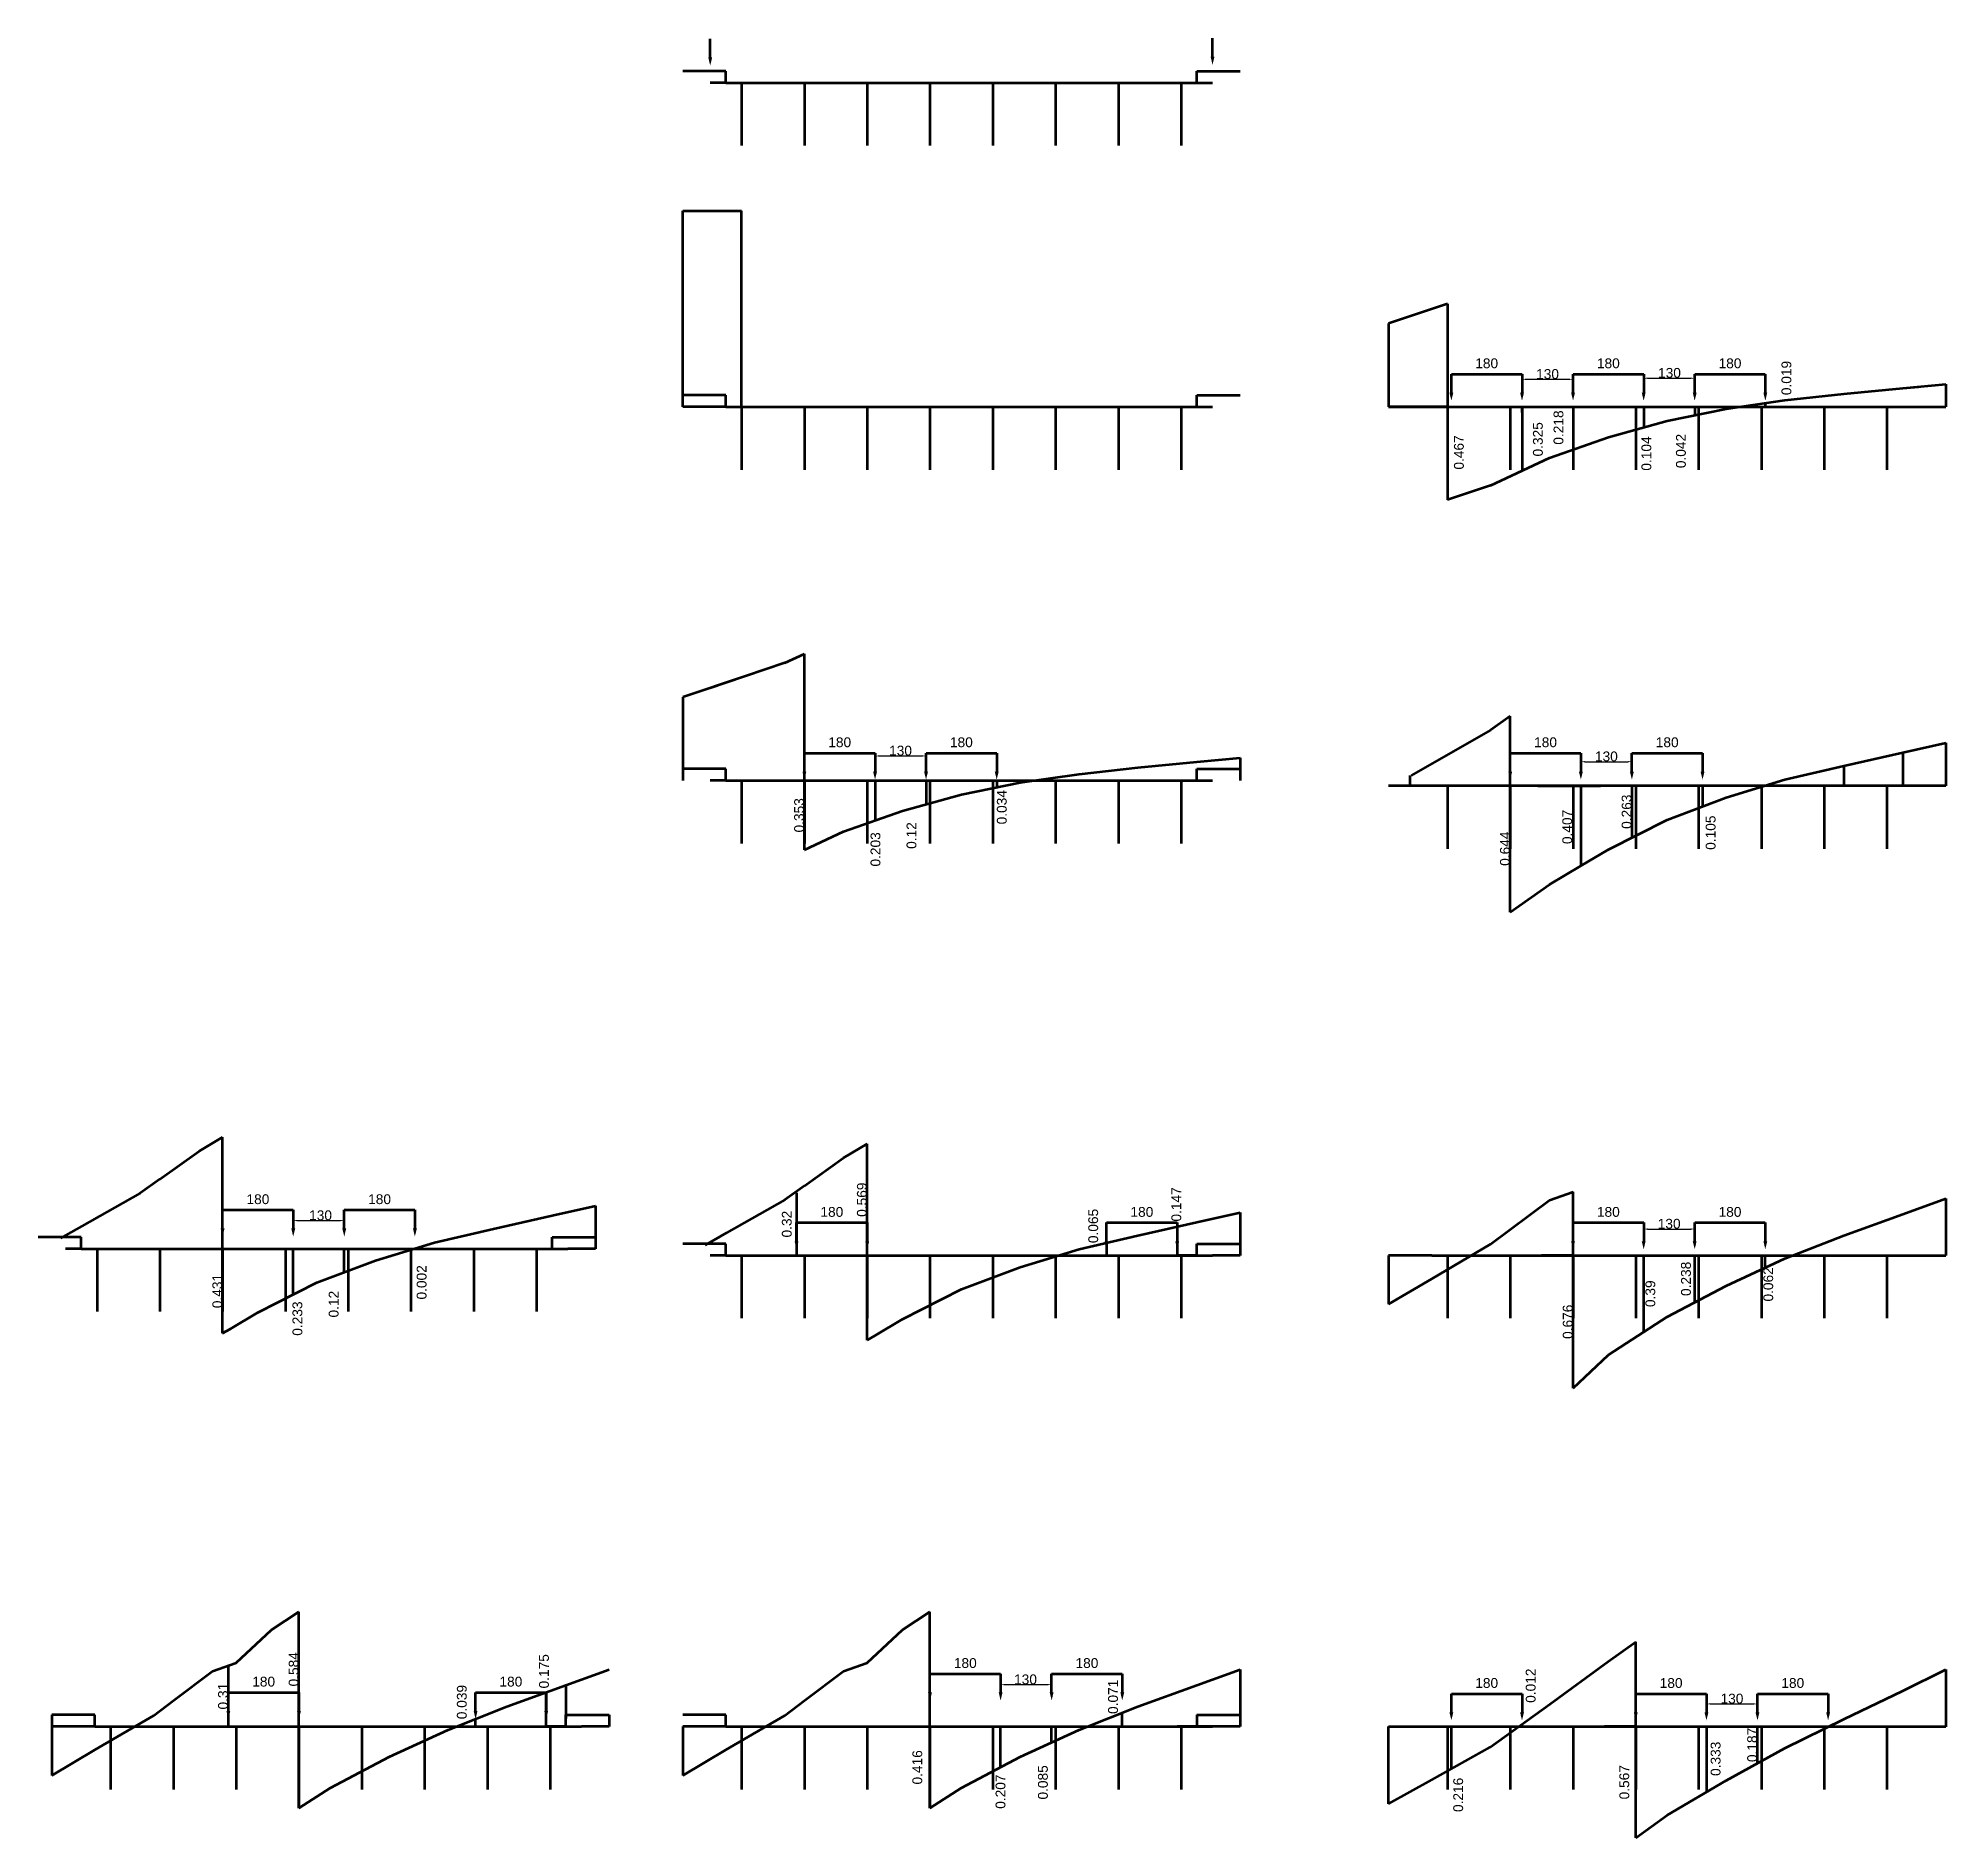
# Model space of a CAD drawing. Header units: millimetres. Extents: x -6075 to 5278, y -1947 to 2640.
# Drawn here: x -6075 to -1214, y -1947 to 2640 of the extents above; entities that cross this region are included whole.
import ezdxf

# ---------------------------------------------------------------- set-up
doc = ezdxf.new("R2010")
doc.units = ezdxf.units.MM
doc.linetypes.add('CENTERX2', pattern=[101.6, 63.5, -12.7, 12.7, -12.7])
for name, color, linetype in [('biaozhu', 7, 'Continuous'), ('图层2', 255, 'CENTERX2'), ('影响线', 7, 'Continuous')]:
    doc.layers.add(name, color=color, linetype=linetype)
doc.styles.get("Standard").update_dxf_attribs({"font": 'arial.ttf'})
doc.dimstyles.new('ISO-25', dxfattribs={"dimtxt": 25, "dimasz": 10, "dimexe": 1.25, "dimexo": 0.625, "dimtad": 1, "dimdec": 3, "dimlfac": 0.002, "dimtxsty": 'Standard', "dimcen": 2.5, "dimse1": 1, "dimse2": 1, "dimadec": 0, "dimazin": 0, "dimtfac": 1, "dimtdec": 3, "dimtmove": 0, "dimatfit": 3, "dimldrblk": 'NONE', "dimfxl": 1, "dimarcsym": 0})
doc.dimstyles.new('ISO-25-1', dxfattribs={"dimtxt": 25, "dimasz": 0, "dimexe": 2, "dimexo": 5, "dimtad": 1, "dimdec": 3, "dimlfac": 0.002, "dimdsep": 46, "dimtxsty": 'Standard', "dimblk": 'NONE', "dimcen": 2.5, "dimse1": 1, "dimse2": 1, "dimsd1": 1, "dimsd2": 1, "dimadec": 0, "dimazin": 0, "dimtfac": 1, "dimtdec": 3, "dimtmove": 0, "dimatfit": 3, "dimldrblk": 'NONE', "dimfxl": 1, "dimfxlon": 1, "dimarcsym": 0})

msp = doc.modelspace()

# ---------------------------------------------------------------- blocks, each defined once
blk = doc.blocks.new('*D109')
at = {"layer": 'Defpoints', "color": 0, "transparency": 16777216}
for p in [(-2474.2, 1783.9), (-2294.2, 1797.8), (-2294.2, 1783.9)]:
    blk.add_point(p, dxfattribs=at)
at = {"layer": 'Defpoints', "color": 0, "lineweight": 211, "transparency": 16777216, "insert": (-2384.2, 1811.1), "char_height": 25, "attachment_point": 5}
blk.add_mtext('180', dxfattribs=at)
blk = doc.blocks.new('_None')
blk = doc.blocks.new('*D106')
at = {"layer": 'Defpoints', "color": 0, "transparency": 16777216}
for p in [(-2164.2, 1783.9), (-1984.2, 1797.8), (-1984.2, 1783.9)]:
    blk.add_point(p, dxfattribs=at)
at = {"layer": 'Defpoints', "color": 0, "lineweight": 211, "transparency": 16777216, "insert": (-2074.2, 1811.1), "char_height": 25, "attachment_point": 5}
blk.add_mtext('180', dxfattribs=at)
blk = doc.blocks.new('*D107')
at = {"layer": 'Defpoints', "color": 0, "transparency": 16777216}
for p in [(-1854.2, 1783.9), (-1674.2, 1797.8), (-1674.2, 1783.9)]:
    blk.add_point(p, dxfattribs=at)
at = {"layer": 'Defpoints', "color": 0, "lineweight": 211, "transparency": 16777216, "insert": (-1764.2, 1811.1), "char_height": 25, "attachment_point": 5}
blk.add_mtext('180', dxfattribs=at)
blk = doc.blocks.new('*D110')
at = {"layer": 'Defpoints', "color": 0, "lineweight": -2, "transparency": 16777216}
blk.add_line((-2284.2, 1770.4), (-2174.2, 1770.4), dxfattribs=at)
at = {"layer": 'Defpoints', "color": 0, "transparency": 16777216}
for p in [(-2294.2, 1783.9), (-2164.2, 1783.9), (-2164.2, 1770.4)]:
    blk.add_point(p, dxfattribs=at)
for points in [[(-2284.2, 1772.1), (-2284.2, 1768.8), (-2294.2, 1770.4)], [(-2174.2, 1772.1), (-2174.2, 1768.8), (-2164.2, 1770.4)]]:
    blk.add_solid(points, dxfattribs=at)
at = {"layer": 'Defpoints', "color": 0, "lineweight": 211, "transparency": 16777216, "insert": (-2229.1, 1783.8), "char_height": 25, "attachment_point": 5}
blk.add_mtext('130', dxfattribs=at)
blk = doc.blocks.new('*D108')
at = {"layer": 'Defpoints', "color": 0, "lineweight": -2, "transparency": 16777216}
blk.add_line((-1974.2, 1773.3), (-1864.2, 1773.3), dxfattribs=at)
at = {"layer": 'Defpoints', "color": 0, "transparency": 16777216}
for p in [(-1984.2, 1783.9), (-1854.2, 1783.9), (-1854.2, 1773.3)]:
    blk.add_point(p, dxfattribs=at)
for points in [[(-1974.2, 1774.9), (-1974.2, 1771.6), (-1984.2, 1773.3)], [(-1864.2, 1774.9), (-1864.2, 1771.6), (-1854.2, 1773.3)]]:
    blk.add_solid(points, dxfattribs=at)
at = {"layer": 'Defpoints', "color": 0, "lineweight": 211, "transparency": 16777216, "insert": (-1918.4, 1786.7), "char_height": 25, "attachment_point": 5}
blk.add_mtext('130', dxfattribs=at)
blk = doc.blocks.new('*D111')
at = {"layer": 'Defpoints', "color": 0, "transparency": 16777216}
for p in [(-2144.2, 831.7), (-2324.2, 817.8), (-2144.2, 817.8)]:
    blk.add_point(p, dxfattribs=at)
at = {"layer": 'Defpoints', "color": 0, "lineweight": 211, "transparency": 16777216, "insert": (-2234.2, 845.1), "char_height": 25, "attachment_point": 5}
blk.add_mtext('180', dxfattribs=at)
blk = doc.blocks.new('*D112')
at = {"layer": 'Defpoints', "color": 0, "transparency": 16777216}
for p in [(-1834.2, 831.7), (-2014.2, 817.8), (-1834.2, 817.8)]:
    blk.add_point(p, dxfattribs=at)
at = {"layer": 'Defpoints', "color": 0, "lineweight": 211, "transparency": 16777216, "insert": (-1924.2, 845.1), "char_height": 25, "attachment_point": 5}
blk.add_mtext('180', dxfattribs=at)
blk = doc.blocks.new('*D113')
at = {"layer": 'Defpoints', "color": 0, "lineweight": -2, "transparency": 16777216}
blk.add_line((-2134.2, 795.7), (-2024.2, 795.7), dxfattribs=at)
at = {"layer": 'Defpoints', "color": 0, "transparency": 16777216}
for p in [(-2144.2, 817.8), (-2014.2, 817.8), (-2014.2, 795.7)]:
    blk.add_point(p, dxfattribs=at)
for points in [[(-2134.2, 797.4), (-2134.2, 794.1), (-2144.2, 795.7)], [(-2024.2, 797.4), (-2024.2, 794.1), (-2014.2, 795.7)]]:
    blk.add_solid(points, dxfattribs=at)
at = {"layer": 'Defpoints', "color": 0, "lineweight": 211, "transparency": 16777216, "insert": (-2079.2, 809.1), "char_height": 25, "attachment_point": 5}
blk.add_mtext('130', dxfattribs=at)
blk = doc.blocks.new('*D114')
at = {"layer": 'Defpoints', "color": 0, "transparency": 16777216}
for p in [(-2164.2, -379.2), (-1984.2, -365.4), (-1984.2, -379.2)]:
    blk.add_point(p, dxfattribs=at)
at = {"layer": 'Defpoints', "color": 0, "lineweight": 200, "transparency": 16777216, "insert": (-2074.2, -352), "char_height": 25, "attachment_point": 5}
blk.add_mtext('180', dxfattribs=at)
blk = doc.blocks.new('*D115')
at = {"layer": 'Defpoints', "color": 0, "transparency": 16777216}
for p in [(-1854.2, -379.2), (-1674.2, -365.4), (-1674.2, -379.2)]:
    blk.add_point(p, dxfattribs=at)
at = {"layer": 'Defpoints', "color": 0, "lineweight": 200, "transparency": 16777216, "insert": (-1764.2, -352), "char_height": 25, "attachment_point": 5}
blk.add_mtext('180', dxfattribs=at)
blk = doc.blocks.new('*D116')
at = {"layer": 'Defpoints', "color": 0, "lineweight": -2, "transparency": 16777216}
blk.add_line((-1974.2, -395.6), (-1864.2, -395.6), dxfattribs=at)
at = {"layer": 'Defpoints', "color": 0, "transparency": 16777216}
for p in [(-1984.2, -379.2), (-1854.2, -379.2), (-1854.2, -395.6)]:
    blk.add_point(p, dxfattribs=at)
for points in [[(-1974.2, -393.9), (-1974.2, -397.2), (-1984.2, -395.6)], [(-1864.2, -393.9), (-1864.2, -397.2), (-1854.2, -395.6)]]:
    blk.add_solid(points, dxfattribs=at)
at = {"layer": 'Defpoints', "color": 0, "lineweight": 200, "transparency": 16777216, "insert": (-1919.2, -382.2), "char_height": 25, "attachment_point": 5}
blk.add_mtext('130', dxfattribs=at)
blk = doc.blocks.new('*D117')
at = {"layer": 'Defpoints', "color": 0, "transparency": 16777216}
for p in [(-2474.2, -1580), (-2294.2, -1566.2), (-2294.2, -1580)]:
    blk.add_point(p, dxfattribs=at)
at = {"layer": 'Defpoints', "color": 0, "lineweight": 200, "transparency": 16777216, "insert": (-2384.2, -1552.8), "char_height": 25, "attachment_point": 5}
blk.add_mtext('180', dxfattribs=at)
blk = doc.blocks.new('*D118')
at = {"layer": 'Defpoints', "color": 0, "transparency": 16777216}
for p in [(-2004.2, -1580), (-1824.2, -1566.2), (-1824.2, -1580)]:
    blk.add_point(p, dxfattribs=at)
at = {"layer": 'Defpoints', "color": 0, "lineweight": 200, "transparency": 16777216, "insert": (-1914.2, -1552.8), "char_height": 25, "attachment_point": 5}
blk.add_mtext('180', dxfattribs=at)
blk = doc.blocks.new('*D119')
at = {"layer": 'Defpoints', "color": 0, "transparency": 16777216}
for p in [(-1694.2, -1580), (-1514.2, -1566.2), (-1514.2, -1580)]:
    blk.add_point(p, dxfattribs=at)
at = {"layer": 'Defpoints', "color": 0, "lineweight": 200, "transparency": 16777216, "insert": (-1604.2, -1552.8), "char_height": 25, "attachment_point": 5}
blk.add_mtext('180', dxfattribs=at)
blk = doc.blocks.new('*D120')
at = {"layer": 'Defpoints', "color": 0, "lineweight": -2, "transparency": 16777216}
blk.add_line((-1814.2, -1606), (-1704.2, -1606), dxfattribs=at)
at = {"layer": 'Defpoints', "color": 0, "transparency": 16777216}
for p in [(-1824.2, -1580), (-1694.2, -1580), (-1694.2, -1606)]:
    blk.add_point(p, dxfattribs=at)
for points in [[(-1814.2, -1604.4), (-1814.2, -1607.7), (-1824.2, -1606)], [(-1704.2, -1604.4), (-1704.2, -1607.7), (-1694.2, -1606)]]:
    blk.add_solid(points, dxfattribs=at)
at = {"layer": 'Defpoints', "color": 0, "lineweight": 200, "transparency": 16777216, "insert": (-1759.2, -1592.6), "char_height": 25, "attachment_point": 5}
blk.add_mtext('130', dxfattribs=at)
blk = doc.blocks.new('*D127')
at = {"layer": 'Defpoints', "color": 0, "transparency": 16777216}
for p in [(-2324.2, 734), (-2324.2, 411.8), (-2324.2, 411.8)]:
    blk.add_point(p, dxfattribs=at)
at = {"layer": '影响线', "color": 0, "lineweight": 211, "transparency": 16777216, "insert": (-2337.6, 574), "char_height": 25, "attachment_point": 5, "rotation": 90}
blk.add_mtext('0.644', dxfattribs=at)
blk = doc.blocks.new('*D128')
at = {"layer": 'Defpoints', "color": 0, "transparency": 16777216}
for p in [(-2144.2, 734), (-2144.2, 530.5), (-2144.2, 530.5)]:
    blk.add_point(p, dxfattribs=at)
at = {"layer": '影响线', "color": 0, "lineweight": 211, "transparency": 16777216, "insert": (-2178.8, 629.5), "char_height": 25, "attachment_point": 5, "rotation": 90}
blk.add_mtext('0.407', dxfattribs=at)
blk = doc.blocks.new('*D129')
at = {"layer": 'Defpoints', "color": 0, "transparency": 16777216}
for p in [(-2014.2, 734), (-2014.2, 602.4), (-2014.2, 602.4)]:
    blk.add_point(p, dxfattribs=at)
at = {"layer": '影响线', "color": 0, "lineweight": 211, "transparency": 16777216, "insert": (-2027.6, 668.2), "char_height": 25, "attachment_point": 5, "rotation": 90}
blk.add_mtext('0.263', dxfattribs=at)
blk = doc.blocks.new('*D130')
at = {"layer": 'Defpoints', "color": 0, "transparency": 16777216}
for p in [(-1834.2, 734), (-1834.2, 681.7), (-1834.2, 681.7)]:
    blk.add_point(p, dxfattribs=at)
at = {"layer": '影响线', "color": 0, "lineweight": 211, "transparency": 16777216, "insert": (-1813.3, 614.8), "char_height": 25, "attachment_point": 5, "rotation": 90}
blk.add_mtext('0.105', dxfattribs=at)
blk = doc.blocks.new('*D131')
at = {"layer": 'Defpoints', "color": 0, "transparency": 16777216}
for p in [(-2474.2, 1700.1), (-2474.2, 1466.5), (-2474.2, 1466.5)]:
    blk.add_point(p, dxfattribs=at)
at = {"layer": '影响线', "color": 0, "lineweight": 211, "transparency": 16777216, "insert": (-2454.9, 1584), "char_height": 25, "attachment_point": 5, "rotation": 90}
blk.add_mtext('0.467', dxfattribs=at)
blk = doc.blocks.new('*D132')
at = {"layer": 'Defpoints', "color": 0, "transparency": 16777216}
for p in [(-2294.2, 1700.1), (-2294.2, 1537.5), (-2240.2, 1537.5)]:
    blk.add_point(p, dxfattribs=at)
at = {"layer": '影响线', "color": 0, "lineweight": 211, "transparency": 16777216, "insert": (-2253.6, 1617.5), "char_height": 25, "attachment_point": 5, "rotation": 90}
blk.add_mtext('0.325', dxfattribs=at)
blk = doc.blocks.new('*D133')
at = {"layer": 'Defpoints', "color": 0, "transparency": 16777216}
for p in [(-2164.2, 1700.1), (-2187.7, 1591.3), (-2164.2, 1591.3)]:
    blk.add_point(p, dxfattribs=at)
at = {"layer": '影响线', "color": 0, "lineweight": 211, "transparency": 16777216, "insert": (-2201.1, 1647.5), "char_height": 25, "attachment_point": 5, "rotation": 90}
blk.add_mtext('0.218', dxfattribs=at)
blk = doc.blocks.new('*D134')
at = {"layer": 'Defpoints', "color": 0, "transparency": 16777216}
for p in [(-1984.2, 1700.1), (-1984.2, 1648.3), (-1963.7, 1648.3)]:
    blk.add_point(p, dxfattribs=at)
at = {"layer": '影响线', "color": 0, "lineweight": 211, "transparency": 16777216, "insert": (-1977.1, 1581.2), "char_height": 25, "attachment_point": 5, "rotation": 90}
blk.add_mtext('0.104', dxfattribs=at)
blk = doc.blocks.new('*D135')
at = {"layer": 'Defpoints', "color": 0, "transparency": 16777216}
for p in [(-1875.8, 1679.2), (-1854.2, 1700.1), (-1854.2, 1679.2)]:
    blk.add_point(p, dxfattribs=at)
at = {"layer": '影响线', "color": 0, "lineweight": 211, "transparency": 16777216, "insert": (-1889.2, 1587.7), "char_height": 25, "attachment_point": 5, "rotation": 90}
blk.add_mtext('0.042', dxfattribs=at)
blk = doc.blocks.new('*D136')
at = {"layer": 'Defpoints', "color": 0, "transparency": 16777216}
for p in [(-1674.2, 1709.8), (-1674.2, 1709.8), (-1674.2, 1700.1)]:
    blk.add_point(p, dxfattribs=at)
at = {"layer": '影响线', "color": 0, "lineweight": 211, "transparency": 16777216, "insert": (-1620.3, 1773.8), "char_height": 25, "attachment_point": 5, "rotation": 90}
blk.add_mtext('0.019', dxfattribs=at)
blk = doc.blocks.new('*D137')
at = {"layer": 'Defpoints', "color": 0, "transparency": 16777216}
for p in [(-3942.8, 831.7), (-4122.8, 817.8), (-3942.8, 817.8)]:
    blk.add_point(p, dxfattribs=at)
at = {"layer": 'Defpoints', "color": 0, "lineweight": 211, "transparency": 16777216, "insert": (-4032.8, 845.1), "char_height": 25, "attachment_point": 5}
blk.add_mtext('180', dxfattribs=at)
blk = doc.blocks.new('*D138')
at = {"layer": 'Defpoints', "color": 0, "transparency": 16777216}
for p in [(-3632.8, 831.7), (-3812.8, 817.8), (-3632.8, 817.8)]:
    blk.add_point(p, dxfattribs=at)
at = {"layer": 'Defpoints', "color": 0, "lineweight": 211, "transparency": 16777216, "insert": (-3722.8, 845.1), "char_height": 25, "attachment_point": 5}
blk.add_mtext('180', dxfattribs=at)
blk = doc.blocks.new('*D139')
at = {"layer": 'Defpoints', "color": 0, "lineweight": -2, "transparency": 16777216}
blk.add_line((-3932.8, 810.4), (-3822.8, 810.4), dxfattribs=at)
at = {"layer": 'Defpoints', "color": 0, "transparency": 16777216}
for p in [(-3942.8, 817.8), (-3812.8, 817.8), (-3812.8, 810.4)]:
    blk.add_point(p, dxfattribs=at)
for points in [[(-3932.8, 812), (-3932.8, 808.7), (-3942.8, 810.4)], [(-3822.8, 812), (-3822.8, 808.7), (-3812.8, 810.4)]]:
    blk.add_solid(points, dxfattribs=at)
at = {"layer": 'Defpoints', "color": 0, "lineweight": 211, "transparency": 16777216, "insert": (-3877.8, 823.8), "char_height": 25, "attachment_point": 5}
blk.add_mtext('130', dxfattribs=at)
blk = doc.blocks.new('*D140')
at = {"layer": 'Defpoints', "color": 0, "transparency": 16777216}
for p in [(-4122.8, 747.4), (-4122.8, 570.7), (-4122.8, 570.7)]:
    blk.add_point(p, dxfattribs=at)
at = {"layer": '影响线', "color": 0, "lineweight": 211, "transparency": 16777216, "insert": (-4136.2, 659.1), "char_height": 25, "attachment_point": 5, "rotation": 90}
blk.add_mtext('0.353', dxfattribs=at)
blk = doc.blocks.new('*D141')
at = {"layer": 'Defpoints', "color": 0, "transparency": 16777216}
for p in [(-3812.8, 747.4), (-3836.5, 687.2), (-3812.8, 687.2)]:
    blk.add_point(p, dxfattribs=at)
at = {"layer": '影响线', "color": 0, "lineweight": 211, "transparency": 16777216, "insert": (-3849.8, 607.5), "char_height": 25, "attachment_point": 5, "rotation": 90}
blk.add_mtext('0.12', dxfattribs=at)
blk = doc.blocks.new('*D142')
at = {"layer": 'Defpoints', "color": 0, "transparency": 16777216}
for p in [(-3942.8, 747.4), (-3942.8, 645.7), (-3928.1, 645.7)]:
    blk.add_point(p, dxfattribs=at)
at = {"layer": '影响线', "color": 0, "lineweight": 211, "transparency": 16777216, "insert": (-3941.5, 572.2), "char_height": 25, "attachment_point": 5, "rotation": 90}
blk.add_mtext('0.203', dxfattribs=at)
blk = doc.blocks.new('*D143')
at = {"layer": 'Defpoints', "color": 0, "transparency": 16777216}
for p in [(-3632.8, 747.4), (-3632.8, 730.6), (-3632.8, 730.6)]:
    blk.add_point(p, dxfattribs=at)
at = {"layer": '影响线', "color": 0, "lineweight": 211, "transparency": 16777216, "insert": (-3619.6, 679.7), "char_height": 25, "attachment_point": 5, "rotation": 90}
blk.add_mtext('0.034', dxfattribs=at)
blk = doc.blocks.new('*D144')
at = {"layer": 'Defpoints', "color": 0, "transparency": 16777216}
for p in [(-4142.8, -379.2), (-3962.8, -365.4), (-3962.8, -379.2)]:
    blk.add_point(p, dxfattribs=at)
at = {"layer": 'Defpoints', "color": 0, "lineweight": 200, "transparency": 16777216, "insert": (-4052.8, -352), "char_height": 25, "attachment_point": 5}
blk.add_mtext('180', dxfattribs=at)
blk = doc.blocks.new('*D145')
at = {"layer": 'Defpoints', "color": 0, "transparency": 16777216}
for p in [(-3352.8, -379.2), (-3172.8, -365.4), (-3172.8, -379.2)]:
    blk.add_point(p, dxfattribs=at)
at = {"layer": 'Defpoints', "color": 0, "lineweight": 200, "transparency": 16777216, "insert": (-3262.8, -352), "char_height": 25, "attachment_point": 5}
blk.add_mtext('180', dxfattribs=at)
blk = doc.blocks.new('*D146')
at = {"layer": 'Defpoints', "color": 0, "transparency": 16777216}
for p in [(-5425.3, -333), (-5605.3, -346.9), (-5425.3, -346.9)]:
    blk.add_point(p, dxfattribs=at)
at = {"layer": 'Defpoints', "color": 0, "lineweight": 200, "transparency": 16777216, "insert": (-5515.3, -319.6), "char_height": 25, "attachment_point": 5}
blk.add_mtext('180', dxfattribs=at)
blk = doc.blocks.new('*D147')
at = {"layer": 'Defpoints', "color": 0, "transparency": 16777216}
for p in [(-5115.3, -333), (-5295.3, -346.9), (-5115.3, -346.9)]:
    blk.add_point(p, dxfattribs=at)
at = {"layer": 'Defpoints', "color": 0, "lineweight": 200, "transparency": 16777216, "insert": (-5205.3, -319.6), "char_height": 25, "attachment_point": 5}
blk.add_mtext('180', dxfattribs=at)
blk = doc.blocks.new('*D148')
at = {"layer": 'Defpoints', "color": 0, "lineweight": -2, "transparency": 16777216}
blk.add_line((-5415.3, -374), (-5305.3, -374), dxfattribs=at)
at = {"layer": 'Defpoints', "color": 0, "transparency": 16777216}
for p in [(-5425.3, -346.9), (-5295.3, -346.9), (-5295.3, -374)]:
    blk.add_point(p, dxfattribs=at)
for points in [[(-5415.3, -372.3), (-5415.3, -375.6), (-5425.3, -374)], [(-5305.3, -372.3), (-5305.3, -375.6), (-5295.3, -374)]]:
    blk.add_solid(points, dxfattribs=at)
at = {"layer": 'Defpoints', "color": 0, "lineweight": 200, "transparency": 16777216, "insert": (-5355.7, -360.6), "char_height": 25, "attachment_point": 5}
blk.add_mtext('130', dxfattribs=at)
blk = doc.blocks.new('*D149')
at = {"layer": 'Defpoints', "color": 0, "transparency": 16777216}
for p in [(-3802.8, -1529.2), (-3622.8, -1515.4), (-3622.8, -1529.2)]:
    blk.add_point(p, dxfattribs=at)
at = {"layer": 'Defpoints', "color": 0, "lineweight": 200, "transparency": 16777216, "insert": (-3712.8, -1502), "char_height": 25, "attachment_point": 5}
blk.add_mtext('180', dxfattribs=at)
blk = doc.blocks.new('*D150')
at = {"layer": 'Defpoints', "color": 0, "transparency": 16777216}
for p in [(-3492.8, -1529.2), (-3312.8, -1515.4), (-3312.8, -1529.2)]:
    blk.add_point(p, dxfattribs=at)
at = {"layer": 'Defpoints', "color": 0, "lineweight": 200, "transparency": 16777216, "insert": (-3402.8, -1502), "char_height": 25, "attachment_point": 5}
blk.add_mtext('180', dxfattribs=at)
blk = doc.blocks.new('*D151')
at = {"layer": 'Defpoints', "color": 0, "lineweight": -2, "transparency": 16777216}
blk.add_line((-3612.8, -1556.9), (-3502.8, -1556.9), dxfattribs=at)
at = {"layer": 'Defpoints', "color": 0, "transparency": 16777216}
for p in [(-3622.8, -1529.2), (-3492.8, -1529.2), (-3492.8, -1556.9)]:
    blk.add_point(p, dxfattribs=at)
for points in [[(-3612.8, -1555.2), (-3612.8, -1558.5), (-3622.8, -1556.9)], [(-3502.8, -1555.2), (-3502.8, -1558.5), (-3492.8, -1556.9)]]:
    blk.add_solid(points, dxfattribs=at)
at = {"layer": 'Defpoints', "color": 0, "lineweight": 200, "transparency": 16777216, "insert": (-3559.3, -1543.5), "char_height": 25, "attachment_point": 5}
blk.add_mtext('130', dxfattribs=at)
blk = doc.blocks.new('*D152')
at = {"layer": 'Defpoints', "color": 0, "transparency": 16777216}
for p in [(-5590.7, -1576.5), (-5410.7, -1562.7), (-5410.7, -1576.5)]:
    blk.add_point(p, dxfattribs=at)
at = {"layer": 'Defpoints', "color": 0, "lineweight": 200, "transparency": 16777216, "insert": (-5500.7, -1549.3), "char_height": 25, "attachment_point": 5}
blk.add_mtext('180', dxfattribs=at)
blk = doc.blocks.new('*D153')
at = {"layer": 'Defpoints', "color": 0, "transparency": 16777216}
for p in [(-4960.7, -1576.5), (-4780.7, -1562.7), (-4780.7, -1576.5)]:
    blk.add_point(p, dxfattribs=at)
at = {"layer": 'Defpoints', "color": 0, "lineweight": 200, "transparency": 16777216, "insert": (-4870.7, -1549.3), "char_height": 25, "attachment_point": 5}
blk.add_mtext('180', dxfattribs=at)
blk = doc.blocks.new('*D154')
at = {"layer": 'Defpoints', "color": 0, "transparency": 16777216}
for p in [(-2164.2, -463), (-2164.2, -800.8), (-2164.2, -800.8)]:
    blk.add_point(p, dxfattribs=at)
at = {"layer": '影响线', "color": 0, "lineweight": 200, "transparency": 16777216, "insert": (-2177.6, -631.9), "char_height": 25, "attachment_point": 5, "rotation": 90}
blk.add_mtext('0.676', dxfattribs=at)
blk = doc.blocks.new('*D155')
at = {"layer": 'Defpoints', "color": 0, "transparency": 16777216}
for p in [(-1984.2, -463), (-1984.2, -657.8), (-1953.7, -657.8)]:
    blk.add_point(p, dxfattribs=at)
at = {"layer": '影响线', "color": 0, "lineweight": 200, "transparency": 16777216, "insert": (-1967.1, -560.4), "char_height": 25, "attachment_point": 5, "rotation": 90}
blk.add_mtext('0.39', dxfattribs=at)
blk = doc.blocks.new('*D156')
at = {"layer": 'Defpoints', "color": 0, "transparency": 16777216}
for p in [(-1854.2, -463), (-1862.9, -582.1), (-1854.2, -582.1)]:
    blk.add_point(p, dxfattribs=at)
at = {"layer": '影响线', "color": 0, "lineweight": 200, "transparency": 16777216, "insert": (-1876.3, -522.5), "char_height": 25, "attachment_point": 5, "rotation": 90}
blk.add_mtext('0.238', dxfattribs=at)
blk = doc.blocks.new('*D157')
at = {"layer": 'Defpoints', "color": 0, "transparency": 16777216}
for p in [(-1674.2, -463), (-1674.2, -493.9), (-1653.2, -493.9)]:
    blk.add_point(p, dxfattribs=at)
at = {"layer": '影响线', "color": 0, "lineweight": 200, "transparency": 16777216, "insert": (-1666.6, -536.6), "char_height": 25, "attachment_point": 5, "rotation": 90}
blk.add_mtext('0.062', dxfattribs=at)
blk = doc.blocks.new('*D158')
at = {"layer": 'Defpoints', "color": 0, "transparency": 16777216}
for p in [(-4142.8, -303), (-4154.1, -463), (-4142.8, -463)]:
    blk.add_point(p, dxfattribs=at)
at = {"layer": '影响线', "color": 0, "lineweight": 200, "transparency": 16777216, "insert": (-4167.5, -383), "char_height": 25, "attachment_point": 5, "rotation": 90}
blk.add_mtext('0.32', dxfattribs=at)
blk = doc.blocks.new('*D159')
at = {"layer": 'Defpoints', "color": 0, "transparency": 16777216}
for p in [(-3962.8, -178.5), (-3962.8, -463), (-3962.8, -463)]:
    blk.add_point(p, dxfattribs=at)
at = {"layer": '影响线', "color": 0, "lineweight": 200, "transparency": 16777216, "insert": (-3976.2, -320.7), "char_height": 25, "attachment_point": 5, "rotation": 90}
blk.add_mtext('0.569', dxfattribs=at)
blk = doc.blocks.new('*D160')
at = {"layer": 'Defpoints', "color": 0, "transparency": 16777216}
for p in [(-3352.8, -430.6), (-3373.3, -463), (-3352.8, -463)]:
    blk.add_point(p, dxfattribs=at)
at = {"layer": '影响线', "color": 0, "lineweight": 200, "transparency": 16777216, "insert": (-3386.7, -387.7), "char_height": 25, "attachment_point": 5, "rotation": 90}
blk.add_mtext('0.065', dxfattribs=at)
blk = doc.blocks.new('*D161')
at = {"layer": 'Defpoints', "color": 0, "transparency": 16777216}
for p in [(-3172.8, -389.5), (-3172.8, -463), (-3161.6, -463)]:
    blk.add_point(p, dxfattribs=at)
at = {"layer": '影响线', "color": 0, "lineweight": 200, "transparency": 16777216, "insert": (-3175, -332.8), "char_height": 25, "attachment_point": 5, "rotation": 90}
blk.add_mtext('0.147', dxfattribs=at)
blk = doc.blocks.new('*D162')
at = {"layer": 'Defpoints', "color": 0, "transparency": 16777216}
for p in [(-5605.3, -445.9), (-5605.3, -661.3), (-5605.3, -661.3)]:
    blk.add_point(p, dxfattribs=at)
at = {"layer": '影响线', "color": 0, "lineweight": 200, "transparency": 16777216, "insert": (-5618.7, -553.6), "char_height": 25, "attachment_point": 5, "rotation": 90}
blk.add_mtext('0.431', dxfattribs=at)
blk = doc.blocks.new('*D163')
at = {"layer": 'Defpoints', "color": 0, "transparency": 16777216}
for p in [(-5425.3, -445.9), (-5425.3, -562.4), (-5401.1, -562.4)]:
    blk.add_point(p, dxfattribs=at)
at = {"layer": '影响线', "color": 0, "lineweight": 200, "transparency": 16777216, "insert": (-5414.5, -623.8), "char_height": 25, "attachment_point": 5, "rotation": 90}
blk.add_mtext('0.233', dxfattribs=at)
blk = doc.blocks.new('*D164')
at = {"layer": 'Defpoints', "color": 0, "transparency": 16777216}
for p in [(-5295.3, -445.9), (-5308.7, -505.7), (-5295.3, -505.7)]:
    blk.add_point(p, dxfattribs=at)
at = {"layer": '影响线', "color": 0, "lineweight": 200, "transparency": 16777216, "insert": (-5322.1, -587), "char_height": 25, "attachment_point": 5, "rotation": 90}
blk.add_mtext('0.12', dxfattribs=at)
blk = doc.blocks.new('*D165')
at = {"layer": 'Defpoints', "color": 0, "transparency": 16777216}
for p in [(-5115.3, -445), (-5115.3, -445.9), (-5084.6, -445.9)]:
    blk.add_point(p, dxfattribs=at)
at = {"layer": '影响线', "color": 0, "lineweight": 200, "transparency": 16777216, "insert": (-5098, -531.4), "char_height": 25, "attachment_point": 5, "rotation": 90}
blk.add_mtext('0.002', dxfattribs=at)
blk = doc.blocks.new('*D166')
at = {"layer": 'Defpoints', "color": 0, "transparency": 16777216}
for p in [(-2004.2, -1663.8), (-2020, -1947.4), (-2004.2, -1947.4)]:
    blk.add_point(p, dxfattribs=at)
at = {"layer": '影响线', "color": 0, "lineweight": 200, "transparency": 16777216, "insert": (-2033.4, -1805.6), "char_height": 25, "attachment_point": 5, "rotation": 90}
blk.add_mtext('0.567', dxfattribs=at)
blk = doc.blocks.new('*D167')
at = {"layer": 'Defpoints', "color": 0, "transparency": 16777216}
for p in [(-1824.2, -1663.8), (-1824.2, -1830.4), (-1787.3, -1830.4)]:
    blk.add_point(p, dxfattribs=at)
at = {"layer": '影响线', "color": 0, "lineweight": 200, "transparency": 16777216, "insert": (-1800.7, -1745.9), "char_height": 25, "attachment_point": 5, "rotation": 90}
blk.add_mtext('0.333', dxfattribs=at)
blk = doc.blocks.new('*D168')
at = {"layer": 'Defpoints', "color": 0, "transparency": 16777216}
for p in [(-1694.2, -1663.8), (-1694.2, -1757.1), (-1694.2, -1757.1)]:
    blk.add_point(p, dxfattribs=at)
at = {"layer": '影响线', "color": 0, "lineweight": 200, "transparency": 16777216, "insert": (-1707.6, -1710.5), "char_height": 25, "attachment_point": 5, "rotation": 90}
blk.add_mtext('0.187', dxfattribs=at)
blk = doc.blocks.new('*D169')
at = {"layer": 'Defpoints', "color": 0, "transparency": 16777216}
for p in [(-2474.2, -1663.8), (-2474.2, -1771.8), (-2443.3, -1771.8)]:
    blk.add_point(p, dxfattribs=at)
at = {"layer": '影响线', "color": 0, "lineweight": 200, "transparency": 16777216, "insert": (-2456.7, -1837.8), "char_height": 25, "attachment_point": 5, "rotation": 90}
blk.add_mtext('0.216', dxfattribs=at)
blk = doc.blocks.new('*D170')
at = {"layer": 'Defpoints', "color": 0, "transparency": 16777216}
for p in [(-2294.2, -1657.6), (-2294.2, -1663.8), (-2258.6, -1663.8)]:
    blk.add_point(p, dxfattribs=at)
at = {"layer": '影响线', "color": 0, "lineweight": 200, "transparency": 16777216, "insert": (-2271.9, -1559.5), "char_height": 25, "attachment_point": 5, "rotation": 90}
blk.add_mtext('0.012', dxfattribs=at)
blk = doc.blocks.new('*D171')
at = {"layer": 'Defpoints', "color": 0, "transparency": 16777216}
for p in [(-3802.8, -1663.8), (-3821.5, -1871.6), (-3802.8, -1871.6)]:
    blk.add_point(p, dxfattribs=at)
at = {"layer": '影响线', "color": 0, "lineweight": 200, "transparency": 16777216, "insert": (-3834.9, -1767.7), "char_height": 25, "attachment_point": 5, "rotation": 90}
blk.add_mtext('0.416', dxfattribs=at)
blk = doc.blocks.new('*D172')
at = {"layer": 'Defpoints', "color": 0, "transparency": 16777216}
for p in [(-3622.8, -1663.8), (-3622.8, -1767.1), (-3609.5, -1767.1)]:
    blk.add_point(p, dxfattribs=at)
at = {"layer": '影响线', "color": 0, "lineweight": 200, "transparency": 16777216, "insert": (-3622.9, -1829.6), "char_height": 25, "attachment_point": 5, "rotation": 90}
blk.add_mtext('0.207', dxfattribs=at)
blk = doc.blocks.new('*D173')
at = {"layer": 'Defpoints', "color": 0, "transparency": 16777216}
for p in [(-3492.8, -1663.8), (-3501.5, -1706.2), (-3492.8, -1706.2)]:
    blk.add_point(p, dxfattribs=at)
at = {"layer": '影响线', "color": 0, "lineweight": 200, "transparency": 16777216, "insert": (-3514.9, -1806), "char_height": 25, "attachment_point": 5, "rotation": 90}
blk.add_mtext('0.085', dxfattribs=at)
blk = doc.blocks.new('*D174')
at = {"layer": 'Defpoints', "color": 0, "transparency": 16777216}
for p in [(-3312.8, -1628.3), (-3322.8, -1663.8), (-3312.8, -1663.8)]:
    blk.add_point(p, dxfattribs=at)
at = {"layer": '影响线', "color": 0, "lineweight": 200, "transparency": 16777216, "insert": (-3336.2, -1587.9), "char_height": 25, "attachment_point": 5, "rotation": 90}
blk.add_mtext('0.071', dxfattribs=at)
blk = doc.blocks.new('*D175')
at = {"layer": 'Defpoints', "color": 0, "transparency": 16777216}
for p in [(-5590.7, -1508.6), (-5590.7, -1663.8), (-5590.7, -1663.8)]:
    blk.add_point(p, dxfattribs=at)
at = {"layer": '影响线', "color": 0, "lineweight": 200, "transparency": 16777216, "insert": (-5604.1, -1586.2), "char_height": 25, "attachment_point": 5, "rotation": 90}
blk.add_mtext('0.31', dxfattribs=at)
blk = doc.blocks.new('*D176')
at = {"layer": 'Defpoints', "color": 0, "transparency": 16777216}
for p in [(-5410.7, -1371.6), (-5410.7, -1663.8), (-5410.7, -1663.8)]:
    blk.add_point(p, dxfattribs=at)
at = {"layer": '影响线', "color": 0, "lineweight": 200, "transparency": 16777216, "insert": (-5424.1, -1517.7), "char_height": 25, "attachment_point": 5, "rotation": 90}
blk.add_mtext('0.584', dxfattribs=at)
blk = doc.blocks.new('*D177')
at = {"layer": 'Defpoints', "color": 0, "transparency": 16777216}
for p in [(-4960.7, -1644.1), (-4982.2, -1663.8), (-4960.7, -1663.8)]:
    blk.add_point(p, dxfattribs=at)
at = {"layer": '影响线', "color": 0, "lineweight": 200, "transparency": 16777216, "insert": (-4995.6, -1601.3), "char_height": 25, "attachment_point": 5, "rotation": 90}
blk.add_mtext('0.039', dxfattribs=at)
blk = doc.blocks.new('*D178')
at = {"layer": 'Defpoints', "color": 0, "transparency": 16777216}
for p in [(-4780.7, -1576.3), (-4780.7, -1663.8), (-4772.8, -1663.8)]:
    blk.add_point(p, dxfattribs=at)
at = {"layer": '影响线', "color": 0, "lineweight": 200, "transparency": 16777216, "insert": (-4786.2, -1522.8), "char_height": 25, "attachment_point": 5, "rotation": 90}
blk.add_mtext('0.175', dxfattribs=at)

# ---------------------------------------------------------------- dimensions: what is measured, and where the dimension line sits
at = {"layer": 'Defpoints', "lineweight": 211}
for base, p1, p2, picture, middle in [((-2294.1754, 1797.7574), (-2474.1754, 1783.9216), (-2294.1754, 1783.9216), '*D109', (-2384.1754, 1811.1468)), ((-1984.1754, 1797.7574), (-2164.1754, 1783.9216), (-1984.1754, 1783.9216), '*D106', (-2074.1754, 1811.1468)), ((-1674.1754, 1797.7574), (-1854.1754, 1783.9216), (-1674.1754, 1783.9216), '*D107', (-1764.1754, 1811.1468)), ((-3942.7717, 831.6648), (-4122.7717, 817.829), (-3942.7717, 817.829), '*D137', (-4032.7717, 845.0541)), ((-3632.7717, 831.6648), (-3812.7717, 817.829), (-3632.7717, 817.829), '*D138', (-3722.7717, 845.0541)), ((-2144.1754, 831.6648), (-2324.1754, 817.829), (-2144.1754, 817.829), '*D111', (-2234.1754, 845.0541)), ((-1834.1754, 831.6648), (-2014.1754, 817.829), (-1834.1754, 817.829), '*D112', (-1924.1754, 845.0541))]:
    dim = msp.add_linear_dim(base=base, p1=p1, p2=p2, text='180', dimstyle='ISO-25-1', dxfattribs=at)
    dim.commit()
    dim.dimension.update_dxf_attribs({"geometry": picture, "text_midpoint": middle})
for base, p1, p2, picture, middle in [((-2164.1754, 1770.4473), (-2294.1754, 1783.9216), (-2164.1754, 1783.9216), '*D110', (-2229.0588, 1770.4473)), ((-1854.1754, 1773.2697), (-1984.1754, 1783.9216), (-1854.1754, 1783.9216), '*D108', (-1918.3999, 1773.2697)), ((-3812.7717, 810.3742), (-3942.7717, 817.829), (-3812.7717, 817.829), '*D139', (-3877.7717, 810.3742)), ((-2014.1754, 795.7465), (-2144.1754, 817.829), (-2014.1754, 817.829), '*D113', (-2079.1754, 795.7465))]:
    dim = msp.add_linear_dim(base=base, p1=p1, p2=p2, text='130', dimstyle='ISO-25', dxfattribs=at)
    dim.commit()
    dim.dimension.update_dxf_attribs({"geometry": picture, "text_midpoint": middle, "dimtype": 160})
at = {"layer": 'Defpoints', "lineweight": 200}
for base, p1, p2, picture, middle in [((-5425.2986, -333.0163), (-5605.2986, -346.8521), (-5425.2986, -346.8521), '*D146', (-5515.2986, -319.627)), ((-5115.2986, -333.0163), (-5295.2986, -346.8521), (-5115.2986, -346.8521), '*D147', (-5205.2986, -319.627)), ((-3962.7717, -365.3731), (-4142.7717, -379.2089), (-3962.7717, -379.2089), '*D144', (-4052.7717, -351.9838)), ((-3172.7717, -365.3731), (-3352.7717, -379.2089), (-3172.7717, -379.2089), '*D145', (-3262.7717, -351.9838)), ((-1984.1754, -365.3731), (-2164.1754, -379.2089), (-1984.1754, -379.2089), '*D114', (-2074.1754, -351.9838)), ((-1674.1754, -365.3731), (-1854.1754, -379.2089), (-1674.1754, -379.2089), '*D115', (-1764.1754, -351.9838)), ((-3622.7717, -1515.3891), (-3802.7717, -1529.2249), (-3622.7717, -1529.2249), '*D149', (-3712.7717, -1501.9997)), ((-3312.7717, -1515.3891), (-3492.7717, -1529.2249), (-3312.7717, -1529.2249), '*D150', (-3402.7717, -1501.9997)), ((-5410.6646, -1562.6635), (-5590.6646, -1576.4993), (-5410.6646, -1576.4993), '*D152', (-5500.6646, -1549.2742)), ((-4780.6646, -1562.6635), (-4960.6646, -1576.4993), (-4780.6646, -1576.4993), '*D153', (-4870.6646, -1549.2742)), ((-2294.1754, -1566.2013), (-2474.1754, -1580.0371), (-2294.1754, -1580.0371), '*D117', (-2384.1754, -1552.812)), ((-1824.1754, -1566.2013), (-2004.1754, -1580.0371), (-1824.1754, -1580.0371), '*D118', (-1914.1754, -1552.812)), ((-1514.1754, -1566.2013), (-1694.1754, -1580.0371), (-1514.1754, -1580.0371), '*D119', (-1604.1754, -1552.812))]:
    dim = msp.add_linear_dim(base=base, p1=p1, p2=p2, text='180', dimstyle='ISO-25-1', dxfattribs=at)
    dim.commit()
    dim.dimension.update_dxf_attribs({"geometry": picture, "text_midpoint": middle})
for base, p1, p2, picture, middle in [((-5295.2986, -373.9685), (-5425.2986, -346.8521), (-5295.2986, -346.8521), '*D148', (-5355.6962, -373.9685)), ((-1854.1754, -395.5781), (-1984.1754, -379.2089), (-1854.1754, -379.2089), '*D116', (-1919.1754, -395.5781)), ((-3492.7717, -1556.8711), (-3622.7717, -1529.2249), (-3492.7717, -1529.2249), '*D151', (-3559.2523, -1556.8711)), ((-1694.1754, -1606.0315), (-1824.1754, -1580.0371), (-1694.1754, -1580.0371), '*D120', (-1759.1754, -1606.0315))]:
    dim = msp.add_linear_dim(base=base, p1=p1, p2=p2, text='130', dimstyle='ISO-25', dxfattribs=at)
    dim.commit()
    dim.dimension.update_dxf_attribs({"geometry": picture, "text_midpoint": middle, "dimtype": 160})
at = {"layer": '影响线', "lineweight": 211}
for base, p1, p2, picture, middle in [((-1674.1754, 1709.7623), (-1674.1754, 1700.1289), (-1674.1754, 1709.7623), '*D136', (-1620.3036, 1773.848)), ((-2474.1754, 1466.5289), (-2474.1754, 1700.1289), (-2474.1754, 1466.5289), '*D131', (-2454.9017, 1584.0389)), ((-3632.7717, 730.5532), (-3632.7717, 747.4132), (-3632.7717, 730.5532), '*D143', (-3619.577, 679.7376)), ((-2144.1754, 530.4563), (-2144.1754, 734.0363), (-2144.1754, 530.4563), '*D128', (-2178.7659, 629.536)), ((-1834.1754, 681.7363), (-1834.1754, 734.0363), (-1834.1754, 681.7363), '*D130', (-1813.2757, 614.7915))]:
    dim = msp.add_linear_dim(base=base, p1=p1, p2=p2, angle=90, dimstyle='ISO-25-1', override={"dimtmove": 2}, dxfattribs=at)
    dim.commit()
    dim.dimension.update_dxf_attribs({"geometry": picture, "text_midpoint": middle, "dimtype": 160})
for base, p1, p2, picture, middle in [((-2240.1724, 1537.4623), (-2294.1754, 1700.1289), (-2294.1754, 1537.4623), '*D132', (-2240.1724, 1617.5124)), ((-2187.7447, 1591.3289), (-2164.1754, 1700.1289), (-2164.1754, 1591.3289), '*D133', (-2187.7447, 1647.4836)), ((-1963.6864, 1648.2689), (-1984.1754, 1700.1289), (-1984.1754, 1648.2689), '*D134', (-1963.6864, 1581.1523)), ((-1875.8288, 1679.2156), (-1854.1754, 1700.1289), (-1854.1754, 1679.2156), '*D135', (-1875.8288, 1587.747)), ((-3928.0886, 645.6798), (-3942.7717, 747.4132), (-3942.7717, 645.6798), '*D142', (-3928.0886, 572.2036)), ((-3836.4595, 687.1732), (-3812.7717, 747.4132), (-3812.7717, 687.1732), '*D141', (-3836.4595, 607.4879)), ((-2324.1754, 411.803), (-2324.1754, 734.0363), (-2324.1754, 411.803), '*D127', (-2324.1754, 574.0363))]:
    dim = msp.add_linear_dim(base=base, p1=p1, p2=p2, angle=90, dimstyle='ISO-25-1', dxfattribs=at)
    dim.commit()
    dim.dimension.update_dxf_attribs({"geometry": picture, "text_midpoint": middle, "dimtype": 160})
for base, p1, p2, picture, middle in [((-4122.7717, 570.7465), (-4122.7717, 747.4132), (-4122.7717, 570.7465), '*D140', (-4136.1695, 659.0798)), ((-2014.1754, 602.3563), (-2014.1754, 734.0363), (-2014.1754, 602.3563), '*D129', (-2027.5733, 668.1963))]:
    dim = msp.add_linear_dim(base=base, p1=p1, p2=p2, angle=90, dimstyle='ISO-25-1', dxfattribs=at)
    dim.commit()
    dim.dimension.update_dxf_attribs({"geometry": picture, "text_midpoint": middle})
at = {"layer": '影响线', "lineweight": 200}
for base, p1, p2, picture, middle in [((-3962.7717, -463.0016), (-3962.7717, -178.4616), (-3962.7717, -463.0016), '*D159', (-3976.161, -320.7316)), ((-4154.0653, -463.0016), (-4142.7717, -303.0183), (-4142.7717, -463.0016), '*D158', (-4167.4632, -383.0099)), ((-3373.2876, -463.0016), (-3352.7717, -430.5616), (-3352.7717, -463.0016), '*D160', (-3386.677, -387.6617)), ((-5605.2986, -661.3475), (-5605.2986, -445.8875), (-5605.2986, -661.3475), '*D162', (-5618.6964, -553.6175)), ((-2164.1754, -800.7816), (-2164.1754, -463.0016), (-2164.1754, -800.7816), '*D154', (-2177.5648, -631.8916)), ((-1953.6938, -657.8416), (-1984.1754, -463.0016), (-1984.1754, -657.8416), '*D155', (-1967.0916, -560.4216)), ((-1862.911, -582.0883), (-1854.1754, -463.0016), (-1854.1754, -582.0883), '*D156', (-1876.3089, -522.5449)), ((-5410.6646, -1663.8298), (-5410.6646, -1371.6165), (-5410.6646, -1663.8298), '*D176', (-5424.0539, -1517.7232)), ((-5590.6646, -1663.8298), (-5590.6646, -1508.6498), (-5590.6646, -1663.8298), '*D175', (-5604.0624, -1586.2398)), ((-3322.7717, -1663.8298), (-3312.7717, -1628.3165), (-3312.7717, -1663.8298), '*D174', (-3336.161, -1587.9234)), ((-4982.1705, -1663.8298), (-4960.6646, -1644.1032), (-4960.6646, -1663.8298), '*D177', (-4995.5683, -1601.2715)), ((-3821.5259, -1871.6165), (-3802.7717, -1663.8298), (-3802.7717, -1871.6165), '*D171', (-3834.9153, -1767.7232)), ((-2019.9952, -1947.4023), (-2004.1754, -1663.8298), (-2004.1754, -1947.4023), '*D166', (-2033.3845, -1805.6161)), ((-1694.1754, -1757.0965), (-1694.1754, -1663.8298), (-1694.1754, -1757.0965), '*D168', (-1707.5648, -1710.4632))]:
    dim = msp.add_linear_dim(base=base, p1=p1, p2=p2, angle=90, dimstyle='ISO-25-1', dxfattribs=at)
    dim.commit()
    dim.dimension.update_dxf_attribs({"geometry": picture, "text_midpoint": middle})
for base, p1, p2, picture, middle in [((-3161.5851, -463.0016), (-3172.7717, -389.4683), (-3172.7717, -463.0016), '*D161', (-3161.5851, -332.8372)), ((-5401.1104, -562.4075), (-5425.2986, -445.8875), (-5425.2986, -562.4075), '*D163', (-5401.1104, -623.775)), ((-5308.7234, -505.7208), (-5295.2986, -445.8875), (-5295.2986, -505.7208), '*D164', (-5308.7234, -587.0139)), ((-5084.5976, -445.8875), (-5115.2986, -444.9875), (-5115.2986, -445.8875), '*D165', (-5084.5976, -531.4447)), ((-1653.1711, -493.9016), (-1674.1754, -463.0016), (-1674.1754, -493.9016), '*D157', (-1653.1711, -536.5798)), ((-4772.7658, -1663.8298), (-4780.6646, -1576.3298), (-4780.6646, -1663.8298), '*D178', (-4772.7658, -1522.7722)), ((-2258.5556, -1663.8298), (-2294.1754, -1657.5997), (-2294.1754, -1663.8298), '*D170', (-2258.5556, -1559.4947)), ((-3609.4749, -1767.0965), (-3622.7717, -1663.8298), (-3622.7717, -1767.0965), '*D172', (-3609.4749, -1829.5657)), ((-3501.5127, -1706.2298), (-3492.7717, -1663.8298), (-3492.7717, -1706.2298), '*D173', (-3501.5127, -1805.9537)), ((-2443.3295, -1771.8374), (-2474.1754, -1663.8298), (-2474.1754, -1771.8374), '*D169', (-2443.3295, -1837.7824)), ((-1787.3439, -1830.4298), (-1824.1754, -1663.8298), (-1824.1754, -1830.4298), '*D167', (-1787.3439, -1745.8737))]:
    dim = msp.add_linear_dim(base=base, p1=p1, p2=p2, angle=90, dimstyle='ISO-25-1', dxfattribs=at)
    dim.commit()
    dim.dimension.update_dxf_attribs({"geometry": picture, "text_midpoint": middle, "dimtype": 160})

# ---------------------------------------------------------------- linework, layer by layer
at = {"layer": 'biaozhu', "lineweight": 211}
for p, q in [((-2484.1754, 1700.1289), (-2564.1754, 1700.1289)), ((-2484.1754, 1700.1289), (-2404.1754, 1700.1289)), ((-2484.1754, 1700.1289), (-2484.1754, 1463.1689)), ((-2164.1754, 1700.1289), (-2164.1754, 1540.1289)), ((-2174.1754, 734.0363), (-2254.1754, 734.0363)), ((-2254.1754, 734.0363), (-2094.1754, 734.0363))]:
    msp.add_line(p, q, dxfattribs=at)
at = {"layer": 'biaozhu', "lineweight": 200}
for p, q in [((-5605.2986, -445.8875), (-5605.2986, -605.8875)), ((-3962.7717, -463.0016), (-3962.7717, -623.0016)), ((-3122.7717, -463.0016), (-3172.7717, -463.0016)), ((-2324.1754, -463.0016), (-2164.1754, -463.0016)), ((-2164.1754, -463.0016), (-2244.1754, -463.0016)), ((-2244.1754, -463.0016), (-2084.1754, -463.0016)), ((-3122.7717, -1633.8298), (-3122.7717, -1663.8298)), ((-4730.6646, -1663.8298), (-4780.6646, -1663.8298)), ((-3962.7717, -1663.8298), (-3962.7717, -1823.8298)), ((-3122.7717, -1663.8298), (-3172.7717, -1663.8298)), ((-2004.1754, -1663.8298), (-2084.1754, -1663.8298)), ((-2084.1754, -1663.8298), (-1924.1754, -1663.8298))]:
    msp.add_line(p, q, dxfattribs=at)
at = {"layer": 'Defpoints', "lineweight": 200}
for p, q in [((-4362.7717, 2590.9706), (-4362.7717, 2638.245)), ((-3082.7717, 2592.8268), (-3082.7717, 2640.1012)), ((-4322.7717, 2556.1969), (-4432.7717, 2556.1969)), ((-4322.7717, 2526.1969), (-4322.7717, 2556.1969)), ((-3122.7717, 2526.1969), (-3122.7717, 2556.1969)), ((-3122.7717, 2556.1969), (-3012.7717, 2556.1969)), ((-4322.7717, 2526.1969), (-4362.7717, 2526.1969)), ((-4322.7717, 2526.1969), (-3122.7717, 2526.1969)), ((-4282.7717, 2526.1969), (-4282.7717, 2366.1969)), ((-4122.7717, 2526.1969), (-4122.7717, 2366.1969)), ((-3962.7717, 2526.1969), (-3962.7717, 2366.1969)), ((-3802.7717, 2526.1969), (-3802.7717, 2366.1969)), ((-3642.7717, 2526.1969), (-3642.7717, 2366.1969)), ((-3482.7717, 2526.1969), (-3482.7717, 2366.1969)), ((-3322.7717, 2526.1969), (-3322.7717, 2366.1969)), ((-3162.7717, 2526.1969), (-3162.7717, 2366.1969)), ((-3122.7717, 2526.1969), (-3082.7717, 2526.1969)), ((-1214.1754, -317.5816), (-1214.1754, -375.9149)), ((-5605.2986, -394.1265), (-5605.2986, -346.8521)), ((-5605.2986, -346.8521), (-5425.2986, -346.8521)), ((-5425.2986, -346.8521), (-5425.2986, -394.1265)), ((-5295.2986, -394.1265), (-5295.2986, -346.8521)), ((-5295.2986, -346.8521), (-5115.2986, -346.8521)), ((-5115.2986, -346.8521), (-5115.2986, -394.1265)), ((-4142.7717, -426.4833), (-4142.7717, -379.2089)), ((-4142.7717, -379.2089), (-3962.7717, -379.2089)), ((-3962.7717, -379.2089), (-3962.7717, -426.4833)), ((-3352.7717, -426.4833), (-3352.7717, -379.2089)), ((-3352.7717, -379.2089), (-3172.7717, -379.2089)), ((-3172.7717, -379.2089), (-3172.7717, -426.4833)), ((-2164.1754, -426.4833), (-2164.1754, -379.2089)), ((-2164.1754, -379.2089), (-1984.1754, -379.2089)), ((-1984.1754, -379.2089), (-1984.1754, -426.4833)), ((-1854.1754, -426.4833), (-1854.1754, -379.2089)), ((-1854.1754, -379.2089), (-1674.1754, -379.2089)), ((-1674.1754, -379.2089), (-1674.1754, -426.4833)), ((-1214.1754, -375.9149), (-1214.1754, -427.1683)), ((-5965.2986, -415.8875), (-6075.2986, -415.8875)), ((-5965.2986, -445.8875), (-5965.2986, -415.8875)), ((-4765.2986, -445.8875), (-4765.2986, -415.8875)), ((-4765.2986, -415.8875), (-4655.2986, -415.8875)), ((-4322.7717, -433.0016), (-4432.7717, -433.0016)), ((-4322.7717, -463.0016), (-4322.7717, -433.0016)), ((-3122.7717, -463.0016), (-3122.7717, -433.0016)), ((-3122.7717, -433.0016), (-3012.7717, -433.0016)), ((-1214.1754, -427.1683), (-1214.1754, -463.0016)), ((-5965.2986, -445.8875), (-6005.2986, -445.8875)), ((-5965.2986, -445.8875), (-4765.2986, -445.8875)), ((-5925.2986, -445.8875), (-5925.2986, -605.8875)), ((-5765.2986, -445.8875), (-5765.2986, -605.8875)), ((-5605.2986, -445.8875), (-5605.2986, -605.8875)), ((-5445.2986, -445.8875), (-5445.2986, -605.8875)), ((-5285.2986, -445.8875), (-5285.2986, -605.8875)), ((-5125.2986, -445.8875), (-5125.2986, -605.8875)), ((-4965.2986, -445.8875), (-4965.2986, -605.8875)), ((-4805.2986, -445.8875), (-4805.2986, -605.8875)), ((-4765.2986, -445.8875), (-4725.2986, -445.8875)), ((-4322.7717, -463.0016), (-4362.7717, -463.0016)), ((-4322.7717, -463.0016), (-3122.7717, -463.0016)), ((-4282.7717, -463.0016), (-4282.7717, -623.0016)), ((-4122.7717, -463.0016), (-4122.7717, -623.0016)), ((-3962.7717, -463.0016), (-3962.7717, -623.0016)), ((-3802.7717, -463.0016), (-3802.7717, -623.0016)), ((-3642.7717, -463.0016), (-3642.7717, -623.0016)), ((-3482.7717, -463.0016), (-3482.7717, -623.0016)), ((-3322.7717, -463.0016), (-3322.7717, -623.0016)), ((-3162.7717, -463.0016), (-3162.7717, -623.0016)), ((-3122.7717, -463.0016), (-3082.7717, -463.0016)), ((-2564.1754, -463.0016), (-2634.1754, -463.0016)), ((-2524.1754, -463.0016), (-2564.1754, -463.0016)), ((-2524.1754, -463.0016), (-1324.1754, -463.0016)), ((-2484.1754, -463.0016), (-2484.1754, -623.0016)), ((-2324.1754, -463.0016), (-2324.1754, -623.0016)), ((-2164.1754, -463.0016), (-2164.1754, -623.0016)), ((-2004.1754, -463.0016), (-2004.1754, -623.0016)), ((-1844.1754, -463.0016), (-1844.1754, -623.0016)), ((-1684.1754, -463.0016), (-1684.1754, -623.0016)), ((-1524.1754, -463.0016), (-1524.1754, -623.0016)), ((-1364.1754, -463.0016), (-1364.1754, -623.0016)), ((-1324.1754, -463.0016), (-1284.1754, -463.0016)), ((-1284.1754, -463.0016), (-1214.1754, -463.0016)), ((-3802.7717, -1576.4993), (-3802.7717, -1529.2249)), ((-3802.7717, -1529.2249), (-3622.7717, -1529.2249)), ((-3622.7717, -1529.2249), (-3622.7717, -1576.4993)), ((-3492.7717, -1576.4993), (-3492.7717, -1529.2249)), ((-3492.7717, -1529.2249), (-3312.7717, -1529.2249)), ((-3312.7717, -1529.2249), (-3312.7717, -1576.4993)), ((-5590.6646, -1623.7737), (-5590.6646, -1576.4993)), ((-5590.6646, -1576.4993), (-5410.6646, -1576.4993)), ((-5410.6646, -1576.4993), (-5410.6646, -1623.7737)), ((-4960.6646, -1623.7737), (-4960.6646, -1576.4993)), ((-4960.6646, -1576.4993), (-4780.6646, -1576.4993)), ((-4780.6646, -1576.4993), (-4780.6646, -1623.7737)), ((-2474.1754, -1627.3116), (-2474.1754, -1580.0371)), ((-2474.1754, -1580.0371), (-2294.1754, -1580.0371)), ((-2294.1754, -1580.0371), (-2294.1754, -1627.3116)), ((-2004.1754, -1627.3116), (-2004.1754, -1580.0371)), ((-2004.1754, -1580.0371), (-1824.1754, -1580.0371)), ((-1824.1754, -1580.0371), (-1824.1754, -1627.3116)), ((-1694.1754, -1627.3116), (-1694.1754, -1580.0371)), ((-1694.1754, -1580.0371), (-1514.1754, -1580.0371)), ((-1514.1754, -1580.0371), (-1514.1754, -1627.3116)), ((-5930.6646, -1633.8298), (-6040.6646, -1633.8298)), ((-5930.6646, -1663.8298), (-5930.6646, -1633.8298)), ((-4730.6646, -1663.8298), (-4730.6646, -1633.8298)), ((-4730.6646, -1633.8298), (-4620.6646, -1633.8298)), ((-4322.7717, -1633.8298), (-4432.7717, -1633.8298)), ((-4322.7717, -1663.8298), (-4322.7717, -1633.8298)), ((-3122.7717, -1633.8298), (-3012.7717, -1633.8298)), ((-5930.6646, -1663.8298), (-5970.6646, -1663.8298)), ((-5930.6646, -1663.8298), (-4730.6646, -1663.8298)), ((-5890.6646, -1663.8298), (-5890.6646, -1823.8298)), ((-5730.6646, -1663.8298), (-5730.6646, -1823.8298)), ((-5570.6646, -1663.8298), (-5570.6646, -1823.8298)), ((-5410.6646, -1663.8298), (-5410.6646, -1823.8298)), ((-5250.6646, -1663.8298), (-5250.6646, -1823.8298)), ((-5090.6646, -1663.8298), (-5090.6646, -1823.8298)), ((-4930.6646, -1663.8298), (-4930.6646, -1823.8298)), ((-4770.6646, -1663.8298), (-4770.6646, -1823.8298)), ((-4730.6646, -1663.8298), (-4690.6646, -1663.8298)), ((-4322.7717, -1663.8298), (-4362.7717, -1663.8298)), ((-4322.7717, -1663.8298), (-3122.7717, -1663.8298)), ((-4282.7717, -1663.8298), (-4282.7717, -1823.8298)), ((-4122.7717, -1663.8298), (-4122.7717, -1823.8298)), ((-3962.7717, -1663.8298), (-3962.7717, -1823.8298)), ((-3802.7717, -1663.8298), (-3802.7717, -1823.8298)), ((-3642.7717, -1663.8298), (-3642.7717, -1823.8298)), ((-3482.7717, -1663.8298), (-3482.7717, -1823.8298)), ((-3322.7717, -1663.8298), (-3322.7717, -1823.8298)), ((-3162.7717, -1663.8298), (-3162.7717, -1823.8298)), ((-3122.7717, -1663.8298), (-3082.7717, -1663.8298)), ((-2634.1754, -1663.8298), (-1284.1754, -1663.8298)), ((-2484.1754, -1663.8298), (-2484.1754, -1823.8298)), ((-2324.1754, -1663.8298), (-2324.1754, -1823.8298)), ((-2164.1754, -1663.8298), (-2164.1754, -1823.8298)), ((-2004.1754, -1663.8298), (-2004.1754, -1823.8298)), ((-1844.1754, -1663.8298), (-1844.1754, -1823.8298)), ((-1684.1754, -1663.8298), (-1684.1754, -1823.8298)), ((-1524.1754, -1663.8298), (-1524.1754, -1823.8298)), ((-1364.1754, -1663.8298), (-1364.1754, -1823.8298)), ((-1284.1754, -1663.8298), (-1214.1754, -1663.8298)), ((-1214.1754, -1663.8298), (-1214.1754, -1663.8298)), ((-1214.1754, -1663.8298), (-1214.1754, -1664.4098))]:
    msp.add_line(p, q, dxfattribs=at)
at = {"layer": 'Defpoints', "lineweight": 211}
for p, q in [((-2474.1754, 1736.6472), (-2474.1754, 1783.9216)), ((-2474.1754, 1783.9216), (-2294.1754, 1783.9216)), ((-2294.1754, 1783.9216), (-2294.1754, 1736.6472)), ((-2164.1754, 1736.6472), (-2164.1754, 1783.9216)), ((-2164.1754, 1783.9216), (-1984.1754, 1783.9216)), ((-1984.1754, 1783.9216), (-1984.1754, 1736.6472)), ((-1854.1754, 1736.6472), (-1854.1754, 1783.9216)), ((-1854.1754, 1783.9216), (-1674.1754, 1783.9216)), ((-1674.1754, 1783.9216), (-1674.1754, 1736.6472)), ((-1214.1754, 1758.4623), (-1214.1754, 1700.1289)), ((-4322.7717, 1730.1289), (-4432.7717, 1730.1289)), ((-4322.7717, 1700.1289), (-4322.7717, 1730.1289)), ((-3122.7717, 1700.1289), (-3122.7717, 1730.1289)), ((-3122.7717, 1730.1289), (-3012.7717, 1730.1289)), ((-4322.7717, 1700.1289), (-4362.7717, 1700.1289)), ((-4322.7717, 1700.1289), (-3122.7717, 1700.1289)), ((-4282.7717, 1700.1289), (-4282.7717, 1540.1289)), ((-4122.7717, 1700.1289), (-4122.7717, 1540.1289)), ((-3962.7717, 1700.1289), (-3962.7717, 1540.1289)), ((-3802.7717, 1700.1289), (-3802.7717, 1540.1289)), ((-3642.7717, 1700.1289), (-3642.7717, 1540.1289)), ((-3482.7717, 1700.1289), (-3482.7717, 1540.1289)), ((-3322.7717, 1700.1289), (-3322.7717, 1540.1289)), ((-3162.7717, 1700.1289), (-3162.7717, 1540.1289)), ((-3122.7717, 1700.1289), (-3082.7717, 1700.1289)), ((-2564.1754, 1700.1289), (-2634.1754, 1700.1289)), ((-2634.1754, 1700.1289), (-1214.1754, 1700.1289)), ((-2524.1754, 1700.1289), (-2579.1754, 1700.1289)), ((-2484.1754, 1700.1289), (-2484.1754, 1540.1289)), ((-2324.1754, 1700.1289), (-2324.1754, 1540.1289)), ((-2004.1754, 1700.1289), (-2004.1754, 1540.1289)), ((-1844.1754, 1700.1289), (-1844.1754, 1540.1289)), ((-1684.1754, 1700.1289), (-1684.1754, 1540.1289)), ((-1524.1754, 1700.1289), (-1524.1754, 1540.1289)), ((-1364.1754, 1700.1289), (-1364.1754, 1540.1289)), ((-1364.1754, 1700.1289), (-1364.1754, 1540.1289)), ((-1364.1754, 1700.1289), (-1309.1754, 1700.1289)), ((-1324.1754, 1700.1289), (-1269.1754, 1700.1289)), ((-1284.1754, 1700.1289), (-1214.1754, 1700.1289)), ((-1214.1754, 843.623), (-1214.1754, 785.2897)), ((-4122.7717, 770.5546), (-4122.7717, 817.829)), ((-4122.7717, 817.829), (-3942.7717, 817.829)), ((-3942.7717, 817.829), (-3942.7717, 770.5546)), ((-3812.7717, 770.5546), (-3812.7717, 817.829)), ((-3812.7717, 817.829), (-3632.7717, 817.829)), ((-3632.7717, 817.829), (-3632.7717, 770.5546)), ((-3012.7717, 805.7465), (-3012.7717, 747.4132)), ((-2324.1754, 770.5546), (-2324.1754, 817.829)), ((-2324.1754, 817.829), (-2144.1754, 817.829)), ((-2144.1754, 817.829), (-2144.1754, 770.5546)), ((-2014.1754, 770.5546), (-2014.1754, 817.829)), ((-2014.1754, 817.829), (-1834.1754, 817.829)), ((-1834.1754, 817.829), (-1834.1754, 770.5546)), ((-1214.1754, 785.2897), (-1214.1754, 734.0363)), ((-4322.7717, 777.4132), (-4432.7717, 777.4132)), ((-4322.7717, 747.4132), (-4362.7717, 747.4132)), ((-4322.7717, 747.4132), (-4322.7717, 777.4132)), ((-4322.7717, 747.4132), (-3122.7717, 747.4132)), ((-4282.7717, 747.4132), (-4282.7717, 587.4132)), ((-4122.7717, 747.4132), (-4122.7717, 587.4132)), ((-3962.7717, 747.4132), (-3962.7717, 587.4132)), ((-3802.7717, 747.4132), (-3802.7717, 587.4132)), ((-3642.7717, 747.4132), (-3642.7717, 587.4132)), ((-3482.7717, 747.4132), (-3482.7717, 587.4132)), ((-3322.7717, 747.4132), (-3322.7717, 587.4132)), ((-3162.7717, 747.4132), (-3162.7717, 587.4132)), ((-3122.7717, 747.4132), (-3122.7717, 777.4132)), ((-3122.7717, 777.4132), (-3012.7717, 777.4132)), ((-3122.7717, 747.4132), (-3082.7717, 747.4132)), ((-1214.1754, 734.0363), (-2634.1754, 734.0363)), ((-2484.1754, 734.0363), (-2484.1754, 574.0363)), ((-2324.1754, 734.0363), (-2324.1754, 574.0363)), ((-2164.1754, 734.0363), (-2164.1754, 574.0363)), ((-2004.1754, 734.0363), (-2004.1754, 574.0363)), ((-1844.1754, 734.0363), (-1844.1754, 574.0363)), ((-1684.1754, 734.0363), (-1684.1754, 574.0363)), ((-1524.1754, 734.0363), (-1524.1754, 574.0363)), ((-1364.1754, 734.0363), (-1364.1754, 574.0363))]:
    msp.add_line(p, q, dxfattribs=at)
at = {"layer": 'Defpoints', "lineweight": 200}
for points in [[(-4362.7717, 2590.9706, 10, 0, 0), (-4362.7717, 2570.4141, 0, 0, 0)], [(-3082.7717, 2592.8268, 10, 0, 0), (-3082.7717, 2572.2703, 0, 0, 0)], [(-5605.2986, -394.1265, 10, 0, 0), (-5605.2986, -414.683, 0, 0, 0)], [(-5425.2986, -394.1265, 10, 0, 0), (-5425.2986, -414.683, 0, 0, 0)], [(-5295.2986, -394.1265, 10, 0, 0), (-5295.2986, -414.683, 0, 0, 0)], [(-5115.2986, -394.1265, 10, 0, 0), (-5115.2986, -414.683, 0, 0, 0)], [(-4142.7717, -426.4833, 10, 0, 0), (-4142.7717, -447.0398, 0, 0, 0)], [(-3962.7717, -426.4833, 10, 0, 0), (-3962.7717, -447.0398, 0, 0, 0)], [(-3352.7717, -426.4833, 10, 0, 0), (-3352.7717, -447.0398, 0, 0, 0)], [(-3172.7717, -426.4833, 10, 0, 0), (-3172.7717, -447.0398, 0, 0, 0)], [(-2164.1754, -426.4833, 10, 0, 0), (-2164.1754, -447.0398, 0, 0, 0)], [(-1984.1754, -426.4833, 10, 0, 0), (-1984.1754, -447.0398, 0, 0, 0)], [(-1854.1754, -426.4833, 10, 0, 0), (-1854.1754, -447.0398, 0, 0, 0)], [(-1674.1754, -426.4833, 10, 0, 0), (-1674.1754, -447.0398, 0, 0, 0)], [(-3802.7717, -1576.4993, 10, 0, 0), (-3802.7717, -1597.0558, 0, 0, 0)], [(-3622.7717, -1576.4993, 10, 0, 0), (-3622.7717, -1597.0558, 0, 0, 0)], [(-3492.7717, -1576.4993, 10, 0, 0), (-3492.7717, -1597.0558, 0, 0, 0)], [(-3312.7717, -1576.4993, 10, 0, 0), (-3312.7717, -1597.0558, 0, 0, 0)], [(-5590.6646, -1623.7737, 10, 0, 0), (-5590.6646, -1644.3302, 0, 0, 0)], [(-5410.6646, -1623.7737, 10, 0, 0), (-5410.6646, -1644.3302, 0, 0, 0)], [(-4960.6646, -1623.7737, 10, 0, 0), (-4960.6646, -1644.3302, 0, 0, 0)], [(-4780.6646, -1623.7737, 10, 0, 0), (-4780.6646, -1644.3302, 0, 0, 0)], [(-2474.1754, -1627.3116, 10, 0, 0), (-2474.1754, -1647.8681, 0, 0, 0)], [(-2294.1754, -1627.3116, 10, 0, 0), (-2294.1754, -1647.8681, 0, 0, 0)], [(-2004.1754, -1627.3116, 10, 0, 0), (-2004.1754, -1647.8681, 0, 0, 0)], [(-1824.1754, -1627.3116, 10, 0, 0), (-1824.1754, -1647.8681, 0, 0, 0)], [(-1694.1754, -1627.3116, 10, 0, 0), (-1694.1754, -1647.8681, 0, 0, 0)], [(-1514.1754, -1627.3116, 10, 0, 0), (-1514.1754, -1647.8681, 0, 0, 0)]]:
    msp.add_lwpolyline(points, format="xyseb", dxfattribs=at)
at = {"layer": 'Defpoints', "lineweight": 211}
for points in [[(-2474.1754, 1736.6472, 10, 0, 0), (-2474.1754, 1716.0907, 0, 0, 0)], [(-2294.1754, 1736.6472, 10, 0, 0), (-2294.1754, 1716.0907, 0, 0, 0)], [(-2164.1754, 1736.6472, 10, 0, 0), (-2164.1754, 1716.0907, 0, 0, 0)], [(-1984.1754, 1736.6472, 10, 0, 0), (-1984.1754, 1716.0907, 0, 0, 0)], [(-1854.1754, 1736.6472, 10, 0, 0), (-1854.1754, 1716.0907, 0, 0, 0)], [(-1674.1754, 1736.6472, 10, 0, 0), (-1674.1754, 1716.0907, 0, 0, 0)], [(-4122.7717, 770.5546, 10, 0, 0), (-4122.7717, 749.9981, 0, 0, 0)], [(-3942.7717, 770.5546, 10, 0, 0), (-3942.7717, 749.9981, 0, 0, 0)], [(-3812.7717, 770.5546, 10, 0, 0), (-3812.7717, 749.9981, 0, 0, 0)], [(-3632.7717, 770.5546, 10, 0, 0), (-3632.7717, 749.9981, 0, 0, 0)], [(-2324.1754, 770.5546, 10, 0, 0), (-2324.1754, 749.9981, 0, 0, 0)], [(-2144.1754, 770.5546, 10, 0, 0), (-2144.1754, 749.9981, 0, 0, 0)], [(-2014.1754, 770.5546, 10, 0, 0), (-2014.1754, 749.9981, 0, 0, 0)], [(-1834.1754, 770.5546, 10, 0, 0), (-1834.1754, 749.9981, 0, 0, 0)]]:
    msp.add_lwpolyline(points, format="xyseb", dxfattribs=at)
at = {"layer": '图层2', "lineweight": 200}
msp.add_line((-2564.1754, -1663.8298), (-2564.1754, -1663.8298), dxfattribs=at)
at = {"layer": '影响线', "lineweight": 211}
for p, q in [((-4432.7717, 1700.1289), (-4432.7717, 2200.1289)), ((-4432.7717, 2200.1289), (-4282.7717, 2200.1289)), ((-4282.7717, 1700.1289), (-4282.7717, 2200.1289)), ((-2484.1754, 1963.1689), (-2634.1754, 1912.7689)), ((-2484.1754, 1963.1689), (-2484.1754, 1700.1289)), ((-2634.1754, 1912.7689), (-2634.1754, 1700.1289)), ((-1324.1754, 1747.8289), (-1214.1754, 1758.4623)), ((-1324.1754, 1747.8289), (-1284.1754, 1751.6956)), ((-1774.1754, 1695.4289), (-1624.1754, 1716.9289)), ((-1674.1754, 1709.7623), (-1674.1754, 1700.1289)), ((-1624.1754, 1716.9289), (-1474.1754, 1733.3289)), ((-1474.1754, 1733.3289), (-1324.1754, 1747.8289)), ((-4362.7717, 1700.1289), (-4432.7717, 1700.1289)), ((-2484.1754, 1700.1289), (-2484.1754, 1463.1689)), ((-2294.1754, 1685.5713), (-2294.1754, 1700.1289)), ((-2294.1754, 1700.1289), (-2294.1754, 1537.4623)), ((-2074.1754, 1623.1289), (-1924.1754, 1665.0289)), ((-1984.1754, 1700.1289), (-1984.1754, 1648.2689)), ((-1924.1754, 1665.0289), (-1774.1754, 1695.4289)), ((-1854.1754, 1700.1289), (-1854.1754, 1679.2156)), ((-2224.1754, 1570.1289), (-2074.1754, 1623.1289)), ((-2374.1754, 1500.1289), (-2224.1754, 1570.1289)), ((-2374.1754, 1500.1289), (-2484.1754, 1463.1689)), ((-4172.7717, 1047.4132), (-4122.7717, 1070.7465)), ((-4122.7717, 570.7465), (-4122.7717, 1070.7465)), ((-4172.7717, 1047.4132), (-4322.7717, 997.0132)), ((-4272.7717, 1013.8132), (-4432.7717, 960.0532)), ((-4322.7717, 997.0132), (-4362.7717, 983.5732)), ((-4432.7717, 960.0532), (-4432.7717, 777.4132)), ((-2374.1754, 876.2363), (-2522.9874, 791.5363)), ((-2324.1754, 911.803), (-2374.1754, 876.2363)), ((-2324.1754, 411.803), (-2324.1754, 911.803)), ((-1324.1754, 818.8363), (-1214.1754, 843.623)), ((-3422.7717, 764.2132), (-3272.7717, 780.6132)), ((-3272.7717, 780.6132), (-3122.7717, 795.1132)), ((-3122.7717, 795.1132), (-3012.7717, 805.7465)), ((-2522.9874, 791.5363), (-2577.0065, 760.79)), ((-1624.1754, 750.2363), (-1474.1754, 785.0363)), ((-1474.1754, 785.0363), (-1324.1754, 818.8363)), ((-1474.1754, 785.0363), (-1474.1754, 733.7363)), ((-1324.1754, 818.8363), (-1324.1754, 734.0363)), ((-4432.7717, 777.4132), (-4432.7717, 747.4132)), ((-3942.7717, 747.4132), (-3942.7717, 645.6798)), ((-3812.7717, 747.4132), (-3812.7717, 687.1732)), ((-3722.7717, 712.3132), (-3572.7717, 742.7132)), ((-3632.7717, 747.4132), (-3632.7717, 730.5532)), ((-3572.7717, 742.7132), (-3422.7717, 764.2132)), ((-2579.1754, 734.0363), (-2579.1754, 760.79)), ((-2144.1754, 734.0363), (-2144.1754, 530.4563)), ((-2144.1754, 734.0363), (-2144.1754, 530.4563)), ((-2014.1754, 734.0363), (-2014.1754, 602.3563)), ((-1834.1754, 734.0363), (-1834.1754, 681.7363)), ((-1774.1754, 704.3363), (-1624.1754, 750.2363)), ((-1474.1754, 734.0363), (-1474.1754, 733.4363)), ((-3872.7717, 670.4132), (-3722.7717, 712.3132)), ((-1924.1754, 647.8363), (-1774.1754, 704.3363)), ((-4022.7717, 617.4132), (-3872.7717, 670.4132)), ((-2074.1754, 572.0363), (-1924.1754, 647.8363)), ((-4122.7717, 570.7465), (-4022.7717, 617.4132)), ((-2324.1754, 411.803), (-2324.1754, 588.4697)), ((-2144.1754, 530.4563), (-2074.1754, 572.0363)), ((-2224.1754, 482.9363), (-2144.1754, 530.4563)), ((-2324.1754, 411.803), (-2224.1754, 482.9363))]:
    msp.add_line(p, q, dxfattribs=at)
at = {"layer": '影响线', "lineweight": 200}
for p, q in [((-5665.2986, -196.9875), (-5605.2986, -161.3475)), ((-5605.2986, -661.3475), (-5605.2986, -161.3475)), ((-4022.7717, -214.1016), (-3962.7717, -178.4616)), ((-3962.7717, -678.4616), (-3962.7717, -178.4616)), ((-5765.2986, -268.1208), (-5665.2986, -196.9875)), ((-4122.7717, -285.2349), (-4022.7717, -214.1016)), ((-5765.2986, -268.1208), (-5815.2986, -303.6875)), ((-4122.7717, -285.2349), (-4172.7717, -320.8016)), ((-5815.2986, -303.6875), (-5964.1106, -388.3875)), ((-4765.2986, -361.0875), (-4655.2986, -336.3008)), ((-4655.2986, -336.3008), (-4655.2986, -445.8875)), ((-4172.7717, -320.8016), (-4321.5836, -405.5016)), ((-4142.7717, -303.0183), (-4142.7717, -463.0016)), ((-2324.1754, -396.8349), (-2224.1754, -321.9016)), ((-2224.1754, -321.9016), (-2164.1754, -300.7816)), ((-2164.1754, -800.7816), (-2164.1754, -300.7816)), ((-1324.1754, -357.4016), (-1214.1754, -317.5816)), ((-1324.1754, -357.4016), (-1214.1754, -317.5816)), ((-5964.1106, -388.3875), (-6018.1297, -419.1338)), ((-4915.2986, -394.8875), (-4765.2986, -361.0875)), ((-3272.7717, -412.0016), (-3122.7717, -378.2016)), ((-3122.7717, -378.2016), (-3012.7717, -353.4149)), ((-3012.7717, -353.4149), (-3012.7717, -463.0016)), ((-1474.1754, -411.7016), (-1324.1754, -357.4016)), ((-5215.2986, -475.5875), (-5065.2986, -429.6875)), ((-5065.2986, -429.6875), (-4915.2986, -394.8875)), ((-4321.5836, -405.5016), (-4375.6028, -436.2479)), ((-3422.7717, -446.8016), (-3272.7717, -412.0016)), ((-3352.7717, -430.5616), (-3352.7717, -463.0016)), ((-3172.7717, -389.4683), (-3172.7717, -463.0016)), ((-2524.1754, -522.6016), (-2374.1754, -434.3016)), ((-2374.1754, -434.3016), (-2324.1754, -396.8349)), ((-1624.1754, -470.9016), (-1474.1754, -411.7016)), ((-5425.2986, -562.4075), (-5425.2986, -445.8875)), ((-5365.2986, -532.0875), (-5215.2986, -475.5875)), ((-5295.2986, -505.7208), (-5295.2986, -445.8875)), ((-5115.2986, -445.8875), (-5115.2986, -444.9875)), ((-4915.2986, -445.8875), (-4915.2986, -446.4875)), ((-4655.2986, -445.8875), (-4725.2986, -445.8875)), ((-3572.7717, -492.7016), (-3422.7717, -446.8016)), ((-3272.7717, -463.0016), (-3272.7717, -463.6016)), ((-3012.7717, -463.0016), (-3082.7717, -463.0016)), ((-2634.1754, -463.0016), (-2634.1754, -587.3549)), ((-1984.1754, -657.8416), (-1984.1754, -463.0016)), ((-1854.1754, -582.0883), (-1854.1754, -463.0016)), ((-1774.1754, -539.9016), (-1624.1754, -470.9016)), ((-1774.1754, -539.9016), (-1624.1754, -470.9016)), ((-1674.1754, -493.9016), (-1674.1754, -463.0016)), ((-1474.1754, -463.0016), (-1474.1754, -462.7016)), ((-5515.2986, -607.8875), (-5365.2986, -532.0875)), ((-3722.7717, -549.2016), (-3572.7717, -492.7016)), ((-2634.1754, -587.3549), (-2524.1754, -522.6016)), ((-3872.7717, -625.0016), (-3722.7717, -549.2016)), ((-1924.1754, -619.0016), (-1774.1754, -539.9016)), ((-1924.1754, -619.0016), (-1774.1754, -539.9016)), ((-5585.2986, -649.4675), (-5515.2986, -607.8875)), ((-3942.7717, -666.5816), (-3872.7717, -625.0016)), ((-2074.1754, -716.1016), (-1924.1754, -619.0016)), ((-2074.1754, -716.1016), (-1924.1754, -619.0016)), ((-5605.2986, -661.3475), (-5585.2986, -649.4675)), ((-3962.7717, -678.4616), (-3942.7717, -666.5816)), ((-2164.1754, -800.7816), (-2074.1754, -716.1016)), ((-5480.6646, -1416.9298), (-5410.6646, -1371.6165)), ((-5410.6646, -1871.6165), (-5410.6646, -1371.6165)), ((-3872.7717, -1416.9298), (-3802.7717, -1371.6165)), ((-3802.7717, -1871.6165), (-3802.7717, -1371.6165)), ((-5570.6646, -1501.6098), (-5480.6646, -1416.9298)), ((-3962.7717, -1501.6098), (-3872.7717, -1416.9298)), ((-2074.4199, -1498.1298), (-2004.1754, -1447.4023)), ((-2004.1754, -1947.4023), (-2004.1754, -1447.4023)), ((-5630.6646, -1522.7298), (-5570.6646, -1501.6098)), ((-4022.7717, -1522.7298), (-3962.7717, -1501.6098)), ((-2223.5932, -1606.3298), (-2074.4199, -1498.1298)), ((-5730.6646, -1597.6632), (-5630.6646, -1522.7298)), ((-5590.6646, -1663.8298), (-5590.6646, -1508.6498)), ((-4730.6646, -1558.2298), (-4620.6646, -1518.4098)), ((-4730.6646, -1558.2298), (-4620.6646, -1518.4098)), ((-4122.7717, -1597.6632), (-4022.7717, -1522.7298)), ((-3122.7717, -1558.2298), (-3012.7717, -1518.4098)), ((-3122.7717, -1558.2298), (-3012.7717, -1518.4098)), ((-3012.7717, -1518.4098), (-3012.7717, -1663.8298)), ((-1324.1754, -1572.2298), (-1214.1754, -1518.4098)), ((-1214.1754, -1518.4098), (-1214.1754, -1663.8298)), ((-5780.6646, -1635.1298), (-5730.6646, -1597.6632)), ((-4880.6646, -1612.5298), (-4730.6646, -1558.2298)), ((-4780.6646, -1663.8298), (-4780.6646, -1576.3298)), ((-4730.6646, -1558.2298), (-4730.6646, -1643.0298)), ((-4172.7717, -1635.1298), (-4122.7717, -1597.6632)), ((-3272.7717, -1612.5298), (-3122.7717, -1558.2298)), ((-1474.1754, -1644.8298), (-1324.1754, -1572.2298)), ((-6040.6646, -1633.8298), (-6040.6646, -1663.8298)), ((-5930.6646, -1723.4298), (-5780.6646, -1635.1298)), ((-5030.6646, -1671.7298), (-4880.6646, -1612.5298)), ((-4960.6646, -1663.8298), (-4960.6646, -1644.1032)), ((-4730.6646, -1663.8298), (-4730.6646, -1643.0298)), ((-4620.6646, -1633.8298), (-4620.6646, -1663.8298)), ((-4322.7717, -1723.4298), (-4172.7717, -1635.1298)), ((-3422.7717, -1671.7298), (-3272.7717, -1612.5298)), ((-3312.7717, -1663.8298), (-3312.7717, -1628.3165)), ((-2375.0279, -1716.3298), (-2223.5932, -1606.3298)), ((-1624.1754, -1718.8298), (-1474.1754, -1644.8298)), ((-5970.6646, -1663.8298), (-6040.6646, -1663.8298)), ((-6040.6646, -1663.8298), (-6040.6646, -1788.1832)), ((-5410.6646, -1663.8298), (-5410.6646, -1871.6165)), ((-5180.6646, -1740.7298), (-5030.6646, -1671.7298)), ((-5180.6646, -1740.7298), (-5030.6646, -1671.7298)), ((-4880.6646, -1663.8298), (-4880.6646, -1663.5298)), ((-4620.6646, -1663.8298), (-4690.6646, -1663.8298)), ((-4362.7717, -1663.8298), (-4432.7717, -1663.8298)), ((-4432.7717, -1663.8298), (-4432.7717, -1788.1832)), ((-3802.7717, -1663.8298), (-3802.7717, -1871.6165)), ((-3622.7717, -1767.0965), (-3622.7717, -1663.8298)), ((-3572.7717, -1740.7298), (-3422.7717, -1671.7298)), ((-3572.7717, -1740.7298), (-3422.7717, -1671.7298)), ((-3492.7717, -1703.9298), (-3492.7717, -1663.8298)), ((-3012.7717, -1663.8298), (-3122.7717, -1663.8298)), ((-2634.1754, -1861.0632), (-2634.1754, -1663.8298)), ((-2474.1754, -1771.8374), (-2474.1754, -1663.8298)), ((-2294.1754, -1663.8298), (-2294.1754, -1657.5997)), ((-2004.1754, -1947.4023), (-2004.1754, -1663.8298)), ((-1824.1754, -1663.8298), (-1824.1754, -1830.4298)), ((-1694.1754, -1757.0965), (-1694.1754, -1663.8298)), ((-1514.1754, -1664.5632), (-1514.1754, -1663.8298)), ((-6040.6646, -1788.1832), (-5930.6646, -1723.4298)), ((-5330.6646, -1819.8298), (-5180.6646, -1740.7298)), ((-5330.6646, -1819.8298), (-5180.6646, -1740.7298)), ((-4432.7717, -1788.1832), (-4322.7717, -1723.4298)), ((-3722.7717, -1819.8298), (-3572.7717, -1740.7298)), ((-3722.7717, -1819.8298), (-3572.7717, -1740.7298)), ((-2524.1754, -1799.8298), (-2375.0279, -1716.3298)), ((-1774.1754, -1800.8298), (-1624.1754, -1718.8298)), ((-5410.6646, -1871.6165), (-5330.6646, -1819.8298)), ((-3802.7717, -1871.6165), (-3722.7717, -1819.8298)), ((-2634.1754, -1861.0632), (-2524.1754, -1799.8298)), ((-1924.1754, -1889.6298), (-1774.1754, -1800.8298)), ((-2004.1754, -1947.4023), (-1924.1754, -1889.6298))]:
    msp.add_line(p, q, dxfattribs=at)

msp.set_redraw_order([(e.dxf.handle, doc.entitydb.next_handle()) for e in msp.query("TEXT MTEXT ATTDEF DIMENSION ARC_DIMENSION")])  # texts and dimensions are drawn at this point

doc.saveas('drawing.dxf')
